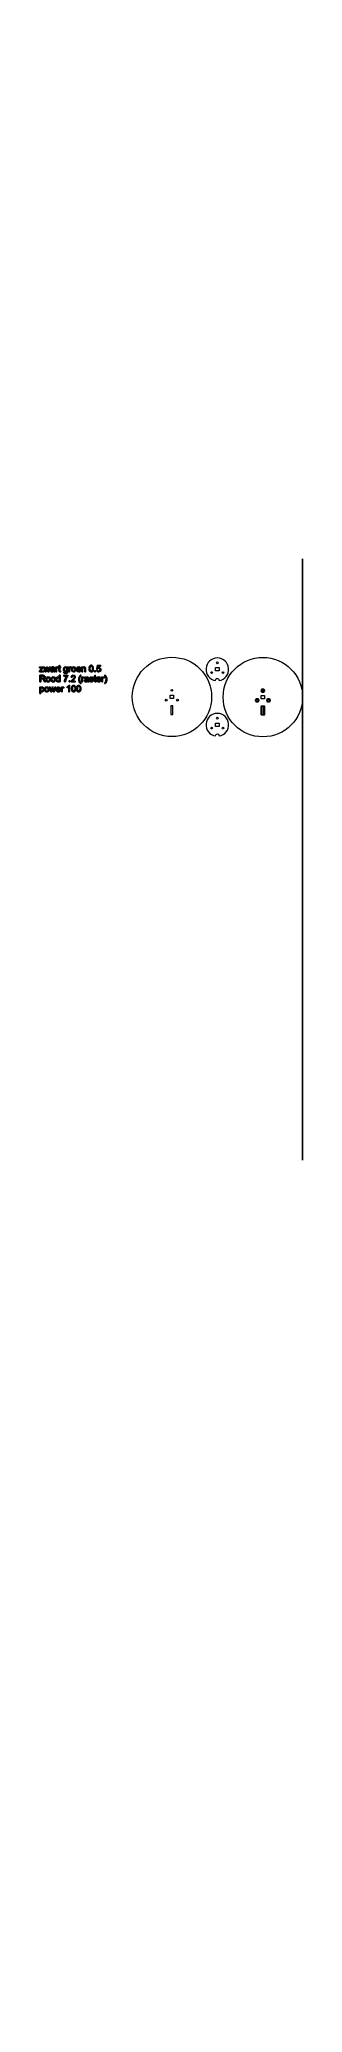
# Model space of a CAD drawing. Header units: millimetres. Extents: x -479 to -15, y -2164 to 1316.
import ezdxf

# ---------------------------------------------------------------- set-up
doc = ezdxf.new("R2010")
doc.units = ezdxf.units.MM
doc.header["$MEASUREMENT"] = 0
doc.layers.add('Laag 1', color=7, linetype='Continuous')

msp = doc.modelspace()

# ---------------------------------------------------------------- linework, layer by layer
at = {"layer": 'Laag 1', "lineweight": 9}
for points in [[(-247.3666, 125.1535), (-243.8666, 125.1535), (-243.8666, 140.1501), (-247.3666, 140.1501), (-247.3666, 125.1535)], [(-86.9445, 124.709), (-83.4445, 124.709), (-83.4445, 139.7056), (-86.9445, 139.7056), (-86.9445, 124.709)]]:
    msp.add_lwpolyline(points, close=True, dxfattribs=at)
at = {"layer": 'Laag 1', "color": 1}
msp.add_lwpolyline([(-88.1945, 124.709), (-82.1945, 124.709), (-82.1945, 139.7056), (-88.1945, 139.7056), (-88.1945, 124.709)], close=True, dxfattribs=at)
at = {"layer": 'Laag 1', "color": 3, "lineweight": 9}
for points, knots in [([(-15.1945, 155.7056), (-15.1945, 194.3655), (-46.5345, 225.7055), (-85.1944, 225.7056), (-85.1944, 225.7056), (-123.8543, 225.7057), (-155.1944, 194.3657), (-155.1945, 155.7058), (-155.1945, 155.7058), (-155.1946, 117.0459), (-123.8547, 85.7058), (-85.1948, 85.7056), (-85.1948, 85.7056), (-46.5349, 85.7054), (-15.1947, 117.0453), (-15.1945, 155.7052), (-15.1885, 1315.5022), (-15.1945, -2163.8884), (-15.1945, 155.7056)], [0, 0, 0, 0, 0.2, 0.2, 0.2, 0.2, 0.4, 0.4, 0.4, 0.4, 0.6, 0.6, 0.6, 0.6, 1, 1, 1, 1.0004, 1.0004, 1.0004, 1.0004]), ([(-175.6166, 156.1501), (-175.6166, 194.81), (-206.9566, 226.15), (-245.6165, 226.1501), (-245.6165, 226.1501), (-284.2764, 226.1502), (-315.6165, 194.8102), (-315.6166, 156.1503), (-315.6166, 156.1503), (-315.6167, 117.4904), (-284.2768, 86.1503), (-245.6169, 86.1501), (-245.6169, 86.1501), (-206.957, 86.1499), (-175.6168, 117.4898), (-175.6166, 156.1497), (-175.6166, 156.1497), (-175.6166, 156.1501), (-175.6166, 156.1501)], [0, 0, 0, 0, 0.2, 0.2, 0.2, 0.2, 0.4, 0.4, 0.4, 0.4, 0.6, 0.6, 0.6, 0.6, 1, 1, 1, 1.0004, 1.0004, 1.0004, 1.0004]), ([(-168.5075, 185.777), (-168.5075, 185.777), (-168.5075, 185.0032), (-168.5075, 185.0032), (-168.5075, 185.0032), (-178.8523, 186.5725), (-186.2396, 195.8494), (-185.4528, 206.283), (-185.4528, 206.283), (-184.666, 216.7165), (-175.971, 224.7806), (-165.5078, 224.7808), (-165.5078, 224.7808), (-155.0446, 224.7809), (-146.3494, 216.7171), (-145.5623, 206.2835), (-145.5623, 206.2835), (-144.7751, 195.85), (-152.1627, 186.5728), (-162.5075, 185.0032), (-162.5075, 185.0032), (-162.2622, 186.1549), (-162.7052, 187.3445), (-163.6441, 188.0552), (-163.6441, 188.0552), (-164.583, 188.7659), (-165.8482, 188.8694), (-166.8901, 188.3207), (-166.8901, 188.3207), (-167.932, 187.772), (-168.5624, 186.9532), (-168.5075, 185.777)], [0, 0, 0, 0, 0.111111111, 0.111111111, 0.111111111, 0.111111111, 0.222222222, 0.222222222, 0.222222222, 0.222222222, 0.333333333, 0.333333333, 0.333333333, 0.333333333, 0.444444444, 0.444444444, 0.444444444, 0.444444444, 0.555555556, 0.555555556, 0.555555556, 0.555555556, 0.666666667, 0.666666667, 0.666666667, 0.666666667, 0.777777778, 0.777777778, 0.777777778, 0.777777778, 1, 1, 1, 1]), ([(-168.5075, 87.987), (-168.5075, 87.987), (-168.5075, 87.2132), (-168.5075, 87.2132), (-168.5075, 87.2132), (-178.8523, 88.7825), (-186.2396, 98.0594), (-185.4528, 108.493), (-185.4528, 108.493), (-184.666, 118.9265), (-175.971, 126.9906), (-165.5078, 126.9908), (-165.5078, 126.9908), (-155.0446, 126.9909), (-146.3494, 118.9271), (-145.5623, 108.4935), (-145.5623, 108.4935), (-144.7751, 98.06), (-152.1627, 88.7828), (-162.5075, 87.2132), (-162.5075, 87.2132), (-162.2622, 88.3649), (-162.7052, 89.5545), (-163.6441, 90.2652), (-163.6441, 90.2652), (-164.583, 90.9759), (-165.8482, 91.0794), (-166.8901, 90.5307), (-166.8901, 90.5307), (-167.932, 89.982), (-168.5624, 89.1632), (-168.5075, 87.987)], [0, 0, 0, 0, 0.111111111, 0.111111111, 0.111111111, 0.111111111, 0.222222222, 0.222222222, 0.222222222, 0.222222222, 0.333333333, 0.333333333, 0.333333333, 0.333333333, 0.444444444, 0.444444444, 0.444444444, 0.444444444, 0.555555556, 0.555555556, 0.555555556, 0.555555556, 0.666666667, 0.666666667, 0.666666667, 0.666666667, 0.777777778, 0.777777778, 0.777777778, 0.777777778, 1, 1, 1, 1])]:
    msp.add_open_spline(points, degree=3, knots=knots, dxfattribs=at)
at = {"layer": 'Laag 1', "color": 250}
for points, knots in [([(-479.2702, 200.5688), (-479.2702, 200.5688), (-479.2702, 201.7048), (-479.2702, 201.7048), (-479.2702, 201.7048), (-479.2702, 201.7048), (-474.0603, 207.7179), (-474.0603, 207.7179), (-474.0603, 207.7179), (-474.6521, 207.6862), (-475.1726, 207.6703), (-475.6217, 207.6703), (-475.6217, 207.6703), (-475.6217, 207.6703), (-478.9532, 207.6703), (-478.9532, 207.6703), (-478.9532, 207.6703), (-478.9532, 207.6703), (-478.9532, 208.7958), (-478.9532, 208.7958), (-478.9532, 208.7958), (-478.9532, 208.7958), (-472.2479, 208.7958), (-472.2479, 208.7958), (-472.2479, 208.7958), (-472.2479, 208.7958), (-472.2479, 207.879), (-472.2479, 207.879), (-472.2479, 207.879), (-472.2479, 207.879), (-476.7075, 202.6639), (-476.7075, 202.6639), (-476.7075, 202.6639), (-476.7075, 202.6639), (-477.5609, 201.6943), (-477.5609, 201.6943), (-477.5609, 201.6943), (-476.9347, 201.7471), (-476.3482, 201.7735), (-475.8013, 201.7735), (-475.8013, 201.7735), (-475.8013, 201.7735), (-471.9943, 201.7735), (-471.9943, 201.7735), (-471.9943, 201.7735), (-471.9943, 201.7735), (-471.9943, 200.5688), (-471.9943, 200.5688), (-471.9943, 200.5688), (-471.9943, 200.5688), (-479.2702, 200.5688), (-479.2702, 200.5688)], [0, 0, 0, 0, 0.071428571, 0.071428571, 0.071428571, 0.071428571, 0.142857143, 0.142857143, 0.142857143, 0.142857143, 0.214285714, 0.214285714, 0.214285714, 0.214285714, 0.285714286, 0.285714286, 0.285714286, 0.285714286, 0.357142857, 0.357142857, 0.357142857, 0.357142857, 0.428571429, 0.428571429, 0.428571429, 0.428571429, 0.5, 0.5, 0.5, 0.5, 0.571428571, 0.571428571, 0.571428571, 0.571428571, 0.642857143, 0.642857143, 0.642857143, 0.642857143, 0.714285714, 0.714285714, 0.714285714, 0.714285714, 0.785714286, 0.785714286, 0.785714286, 0.785714286, 0.857142857, 0.857142857, 0.857142857, 0.857142857, 1, 1, 1, 1]), ([(-469.1278, 200.5688), (-469.1278, 200.5688), (-471.6139, 208.7958), (-471.6139, 208.7958), (-471.6139, 208.7958), (-471.6139, 208.7958), (-470.1555, 208.7958), (-470.1555, 208.7958), (-470.1555, 208.7958), (-470.1555, 208.7958), (-468.8425, 204.0482), (-468.8425, 204.0482), (-468.8425, 204.0482), (-468.8425, 204.0482), (-468.3775, 202.2808), (-468.3775, 202.2808), (-468.3775, 202.2808), (-468.359, 202.368), (-468.2163, 202.9333), (-467.9522, 203.9769), (-467.9522, 203.9769), (-467.9522, 203.9769), (-466.6497, 208.7958), (-466.6497, 208.7958), (-466.6497, 208.7958), (-466.6497, 208.7958), (-465.2204, 208.7958), (-465.2204, 208.7958), (-465.2204, 208.7958), (-465.2204, 208.7958), (-463.9813, 204.0192), (-463.9813, 204.0192), (-463.9813, 204.0192), (-463.9813, 204.0192), (-463.5771, 202.4525), (-463.5771, 202.4525), (-463.5771, 202.4525), (-463.5771, 202.4525), (-463.1042, 204.0403), (-463.1042, 204.0403), (-463.1042, 204.0403), (-463.1042, 204.0403), (-461.6828, 208.7958), (-461.6828, 208.7958), (-461.6828, 208.7958), (-461.6828, 208.7958), (-460.3275, 208.7958), (-460.3275, 208.7958), (-460.3275, 208.7958), (-460.3275, 208.7958), (-462.9087, 200.5688), (-462.9087, 200.5688), (-462.9087, 200.5688), (-462.9087, 200.5688), (-464.3512, 200.5688), (-464.3512, 200.5688), (-464.3512, 200.5688), (-464.3512, 200.5688), (-465.6563, 205.4907), (-465.6563, 205.4907), (-465.6563, 205.4907), (-465.6563, 205.4907), (-465.9866, 206.8989), (-465.9866, 206.8989), (-465.9866, 206.8989), (-465.9866, 206.8989), (-467.651, 200.5688), (-467.651, 200.5688), (-467.651, 200.5688), (-467.651, 200.5688), (-469.1278, 200.5688), (-469.1278, 200.5688)], [0, 0, 0, 0, 0.052631579, 0.052631579, 0.052631579, 0.052631579, 0.105263158, 0.105263158, 0.105263158, 0.105263158, 0.157894737, 0.157894737, 0.157894737, 0.157894737, 0.210526316, 0.210526316, 0.210526316, 0.210526316, 0.263157895, 0.263157895, 0.263157895, 0.263157895, 0.315789474, 0.315789474, 0.315789474, 0.315789474, 0.368421053, 0.368421053, 0.368421053, 0.368421053, 0.421052632, 0.421052632, 0.421052632, 0.421052632, 0.473684211, 0.473684211, 0.473684211, 0.473684211, 0.526315789, 0.526315789, 0.526315789, 0.526315789, 0.578947368, 0.578947368, 0.578947368, 0.578947368, 0.631578947, 0.631578947, 0.631578947, 0.631578947, 0.684210526, 0.684210526, 0.684210526, 0.684210526, 0.736842105, 0.736842105, 0.736842105, 0.736842105, 0.789473684, 0.789473684, 0.789473684, 0.789473684, 0.842105263, 0.842105263, 0.842105263, 0.842105263, 0.894736842, 0.894736842, 0.894736842, 0.894736842, 1, 1, 1, 1]), ([(-453.7861, 201.5992), (-454.3039, 201.158), (-454.8032, 200.8488), (-455.2814, 200.6666), (-455.2814, 200.6666), (-455.7596, 200.4843), (-456.2722, 200.3944), (-456.8217, 200.3944), (-456.8217, 200.3944), (-457.7252, 200.3944), (-458.4201, 200.6137), (-458.9062, 201.0549), (-458.9062, 201.0549), (-459.3923, 201.4935), (-459.6353, 202.0562), (-459.6353, 202.7405), (-459.6353, 202.7405), (-459.6353, 203.142), (-459.5429, 203.5093), (-459.3606, 203.8422), (-459.3606, 203.8422), (-459.1756, 204.175), (-458.9352, 204.4392), (-458.6393, 204.64), (-458.6393, 204.64), (-458.3408, 204.8408), (-458.0079, 204.994), (-457.6354, 205.0971), (-457.6354, 205.0971), (-457.3606, 205.1684), (-456.9459, 205.2371), (-456.3937, 205.3058), (-456.3937, 205.3058), (-455.2682, 205.4379), (-454.436, 205.599), (-453.905, 205.784), (-453.905, 205.784), (-453.8997, 205.9742), (-453.8971, 206.0957), (-453.8971, 206.1459), (-453.8971, 206.1459), (-453.8971, 206.7113), (-454.0292, 207.1102), (-454.2934, 207.3427), (-454.2934, 207.3427), (-454.65, 207.6571), (-455.181, 207.813), (-455.8838, 207.813), (-455.8838, 207.813), (-456.5416, 207.813), (-457.0278, 207.6967), (-457.3395, 207.4669), (-457.3395, 207.4669), (-457.6539, 207.237), (-457.8837, 206.8302), (-458.0343, 206.2437), (-458.0343, 206.2437), (-458.0343, 206.2437), (-459.3976, 206.4339), (-459.3976, 206.4339), (-459.3976, 206.4339), (-459.2734, 207.0178), (-459.07, 207.4907), (-458.7846, 207.85), (-458.7846, 207.85), (-458.4993, 208.2093), (-458.0872, 208.484), (-457.5482, 208.6795), (-457.5482, 208.6795), (-457.0119, 208.8724), (-456.3858, 208.9701), (-455.6777, 208.9701), (-455.6777, 208.9701), (-454.975, 208.9701), (-454.4017, 208.8882), (-453.9605, 208.7218), (-453.9605, 208.7218), (-453.5219, 208.5554), (-453.197, 208.3493), (-452.9909, 208.0983), (-452.9909, 208.0983), (-452.7848, 207.8473), (-452.6395, 207.5303), (-452.555, 207.1472), (-452.555, 207.1472), (-452.51, 206.9094), (-452.4863, 206.4814), (-452.4863, 205.8659), (-452.4863, 205.8659), (-452.4863, 205.8659), (-452.4863, 204.0165), (-452.4863, 204.0165), (-452.4863, 204.0165), (-452.4863, 202.7246), (-452.4572, 201.9083), (-452.3991, 201.5622), (-452.3991, 201.5622), (-452.3436, 201.2161), (-452.2274, 200.8858), (-452.0583, 200.5688), (-452.0583, 200.5688), (-452.0583, 200.5688), (-453.5166, 200.5688), (-453.5166, 200.5688), (-453.5166, 200.5688), (-453.6566, 200.8621), (-453.7465, 201.2055), (-453.7861, 201.5992)], [0, 0, 0, 0, 0.035714286, 0.035714286, 0.035714286, 0.035714286, 0.071428571, 0.071428571, 0.071428571, 0.071428571, 0.107142857, 0.107142857, 0.107142857, 0.107142857, 0.142857143, 0.142857143, 0.142857143, 0.142857143, 0.178571429, 0.178571429, 0.178571429, 0.178571429, 0.214285714, 0.214285714, 0.214285714, 0.214285714, 0.25, 0.25, 0.25, 0.25, 0.285714286, 0.285714286, 0.285714286, 0.285714286, 0.321428571, 0.321428571, 0.321428571, 0.321428571, 0.357142857, 0.357142857, 0.357142857, 0.357142857, 0.392857143, 0.392857143, 0.392857143, 0.392857143, 0.428571429, 0.428571429, 0.428571429, 0.428571429, 0.464285714, 0.464285714, 0.464285714, 0.464285714, 0.5, 0.5, 0.5, 0.5, 0.535714286, 0.535714286, 0.535714286, 0.535714286, 0.571428571, 0.571428571, 0.571428571, 0.571428571, 0.607142857, 0.607142857, 0.607142857, 0.607142857, 0.642857143, 0.642857143, 0.642857143, 0.642857143, 0.678571429, 0.678571429, 0.678571429, 0.678571429, 0.714285714, 0.714285714, 0.714285714, 0.714285714, 0.75, 0.75, 0.75, 0.75, 0.785714286, 0.785714286, 0.785714286, 0.785714286, 0.821428571, 0.821428571, 0.821428571, 0.821428571, 0.857142857, 0.857142857, 0.857142857, 0.857142857, 0.892857143, 0.892857143, 0.892857143, 0.892857143, 0.928571429, 0.928571429, 0.928571429, 0.928571429, 1, 1, 1, 1]), ([(-450.3595, 200.5688), (-450.3595, 200.5688), (-450.3595, 208.7958), (-450.3595, 208.7958), (-450.3595, 208.7958), (-450.3595, 208.7958), (-449.1073, 208.7958), (-449.1073, 208.7958), (-449.1073, 208.7958), (-449.1073, 208.7958), (-449.1073, 207.5356), (-449.1073, 207.5356), (-449.1073, 207.5356), (-448.7876, 208.1194), (-448.4917, 208.5052), (-448.2196, 208.6901), (-448.2196, 208.6901), (-447.9475, 208.8777), (-447.6489, 208.9701), (-447.324, 208.9701), (-447.324, 208.9701), (-446.8537, 208.9701), (-446.3755, 208.8222), (-445.8894, 208.5289), (-445.8894, 208.5289), (-445.8894, 208.5289), (-446.3861, 207.2423), (-446.3861, 207.2423), (-446.3861, 207.2423), (-446.7242, 207.4325), (-447.0624, 207.5277), (-447.4006, 207.5277), (-447.4006, 207.5277), (-447.7044, 207.5277), (-447.9765, 207.4352), (-448.2169, 207.2529), (-448.2169, 207.2529), (-448.4574, 207.0706), (-448.6291, 206.817), (-448.7321, 206.492), (-448.7321, 206.492), (-448.888, 205.998), (-448.9646, 205.4564), (-448.9646, 204.8672), (-448.9646, 204.8672), (-448.9646, 204.8672), (-448.9646, 200.5688), (-448.9646, 200.5688), (-448.9646, 200.5688), (-448.9646, 200.5688), (-450.3595, 200.5688), (-450.3595, 200.5688)], [0, 0, 0, 0, 0.071428571, 0.071428571, 0.071428571, 0.071428571, 0.142857143, 0.142857143, 0.142857143, 0.142857143, 0.214285714, 0.214285714, 0.214285714, 0.214285714, 0.285714286, 0.285714286, 0.285714286, 0.285714286, 0.357142857, 0.357142857, 0.357142857, 0.357142857, 0.428571429, 0.428571429, 0.428571429, 0.428571429, 0.5, 0.5, 0.5, 0.5, 0.571428571, 0.571428571, 0.571428571, 0.571428571, 0.642857143, 0.642857143, 0.642857143, 0.642857143, 0.714285714, 0.714285714, 0.714285714, 0.714285714, 0.785714286, 0.785714286, 0.785714286, 0.785714286, 0.857142857, 0.857142857, 0.857142857, 0.857142857, 1, 1, 1, 1]), ([(-442.0374, 201.8132), (-442.0374, 201.8132), (-441.8472, 200.582), (-441.8472, 200.582), (-441.8472, 200.582), (-442.2382, 200.5001), (-442.5896, 200.4578), (-442.8961, 200.4578), (-442.8961, 200.4578), (-443.4007, 200.4578), (-443.7917, 200.5371), (-444.0717, 200.6983), (-444.0717, 200.6983), (-444.3491, 200.8594), (-444.5446, 201.0681), (-444.6582, 201.3297), (-444.6582, 201.3297), (-444.7718, 201.5912), (-444.8273, 202.1408), (-444.8273, 202.9782), (-444.8273, 202.9782), (-444.8273, 202.9782), (-444.8273, 207.7179), (-444.8273, 207.7179), (-444.8273, 207.7179), (-444.8273, 207.7179), (-445.8577, 207.7179), (-445.8577, 207.7179), (-445.8577, 207.7179), (-445.8577, 207.7179), (-445.8577, 208.7958), (-445.8577, 208.7958), (-445.8577, 208.7958), (-445.8577, 208.7958), (-444.8273, 208.7958), (-444.8273, 208.7958), (-444.8273, 208.7958), (-444.8273, 208.7958), (-444.8273, 210.8301), (-444.8273, 210.8301), (-444.8273, 210.8301), (-444.8273, 210.8301), (-443.4324, 211.6676), (-443.4324, 211.6676), (-443.4324, 211.6676), (-443.4324, 211.6676), (-443.4324, 208.7958), (-443.4324, 208.7958), (-443.4324, 208.7958), (-443.4324, 208.7958), (-442.0374, 208.7958), (-442.0374, 208.7958), (-442.0374, 208.7958), (-442.0374, 208.7958), (-442.0374, 207.7179), (-442.0374, 207.7179), (-442.0374, 207.7179), (-442.0374, 207.7179), (-443.4324, 207.7179), (-443.4324, 207.7179), (-443.4324, 207.7179), (-443.4324, 207.7179), (-443.4324, 202.899), (-443.4324, 202.899), (-443.4324, 202.899), (-443.4324, 202.5001), (-443.4086, 202.2438), (-443.3584, 202.1302), (-443.3584, 202.1302), (-443.3109, 202.0166), (-443.2316, 201.9268), (-443.1206, 201.8581), (-443.1206, 201.8581), (-443.0097, 201.792), (-442.8512, 201.7577), (-442.6451, 201.7577), (-442.6451, 201.7577), (-442.4919, 201.7577), (-442.2884, 201.7762), (-442.0374, 201.8132)], [0, 0, 0, 0, 0.047619048, 0.047619048, 0.047619048, 0.047619048, 0.095238095, 0.095238095, 0.095238095, 0.095238095, 0.142857143, 0.142857143, 0.142857143, 0.142857143, 0.19047619, 0.19047619, 0.19047619, 0.19047619, 0.238095238, 0.238095238, 0.238095238, 0.238095238, 0.285714286, 0.285714286, 0.285714286, 0.285714286, 0.333333333, 0.333333333, 0.333333333, 0.333333333, 0.380952381, 0.380952381, 0.380952381, 0.380952381, 0.428571429, 0.428571429, 0.428571429, 0.428571429, 0.476190476, 0.476190476, 0.476190476, 0.476190476, 0.523809524, 0.523809524, 0.523809524, 0.523809524, 0.571428571, 0.571428571, 0.571428571, 0.571428571, 0.619047619, 0.619047619, 0.619047619, 0.619047619, 0.666666667, 0.666666667, 0.666666667, 0.666666667, 0.714285714, 0.714285714, 0.714285714, 0.714285714, 0.761904762, 0.761904762, 0.761904762, 0.761904762, 0.80952381, 0.80952381, 0.80952381, 0.80952381, 0.857142857, 0.857142857, 0.857142857, 0.857142857, 0.904761905, 0.904761905, 0.904761905, 0.904761905, 1, 1, 1, 1]), ([(-436.5132, 199.8872), (-436.5132, 199.8872), (-435.1658, 199.697), (-435.1658, 199.697), (-435.1658, 199.697), (-435.1103, 199.2795), (-434.9518, 198.9757), (-434.6929, 198.7829), (-434.6929, 198.7829), (-434.3468, 198.5266), (-433.8739, 198.3971), (-433.2742, 198.3971), (-433.2742, 198.3971), (-432.6295, 198.3971), (-432.1302, 198.5266), (-431.7788, 198.7829), (-431.7788, 198.7829), (-431.4274, 199.0391), (-431.1897, 199.4011), (-431.0655, 199.8634), (-431.0655, 199.8634), (-430.9942, 200.1461), (-430.9598, 200.7405), (-430.9651, 201.6467), (-430.9651, 201.6467), (-431.5754, 200.9281), (-432.3336, 200.5688), (-433.2424, 200.5688), (-433.2424, 200.5688), (-434.3732, 200.5688), (-435.2503, 200.9757), (-435.8685, 201.792), (-435.8685, 201.792), (-436.4894, 202.6057), (-436.7985, 203.5832), (-436.7985, 204.7219), (-436.7985, 204.7219), (-436.7985, 205.5066), (-436.6558, 206.2305), (-436.3731, 206.8936), (-436.3731, 206.8936), (-436.0905, 207.5567), (-435.6783, 208.0666), (-435.1394, 208.4286), (-435.1394, 208.4286), (-434.6004, 208.7905), (-433.9663, 208.9701), (-433.2372, 208.9701), (-433.2372, 208.9701), (-432.2676, 208.9701), (-431.4671, 208.5739), (-430.8383, 207.7813), (-430.8383, 207.7813), (-430.8383, 207.7813), (-430.8383, 208.7958), (-430.8383, 208.7958), (-430.8383, 208.7958), (-430.8383, 208.7958), (-429.5543, 208.7958), (-429.5543, 208.7958), (-429.5543, 208.7958), (-429.5543, 208.7958), (-429.5543, 201.6916), (-429.5543, 201.6916), (-429.5543, 201.6916), (-429.5543, 200.4103), (-429.6838, 199.5041), (-429.9453, 198.9704), (-429.9453, 198.9704), (-430.2042, 198.4368), (-430.619, 198.0141), (-431.1817, 197.7049), (-431.1817, 197.7049), (-431.7471, 197.3958), (-432.4419, 197.24), (-433.2662, 197.24), (-433.2662, 197.24), (-434.2464, 197.24), (-435.0363, 197.4592), (-435.6387, 197.9004), (-435.6387, 197.9004), (-436.2437, 198.339), (-436.5343, 199.0021), (-436.5132, 199.8872)], [0, 0, 0, 0, 0.045454545, 0.045454545, 0.045454545, 0.045454545, 0.090909091, 0.090909091, 0.090909091, 0.090909091, 0.136363636, 0.136363636, 0.136363636, 0.136363636, 0.181818182, 0.181818182, 0.181818182, 0.181818182, 0.227272727, 0.227272727, 0.227272727, 0.227272727, 0.272727273, 0.272727273, 0.272727273, 0.272727273, 0.318181818, 0.318181818, 0.318181818, 0.318181818, 0.363636364, 0.363636364, 0.363636364, 0.363636364, 0.409090909, 0.409090909, 0.409090909, 0.409090909, 0.454545455, 0.454545455, 0.454545455, 0.454545455, 0.5, 0.5, 0.5, 0.5, 0.545454545, 0.545454545, 0.545454545, 0.545454545, 0.590909091, 0.590909091, 0.590909091, 0.590909091, 0.636363636, 0.636363636, 0.636363636, 0.636363636, 0.681818182, 0.681818182, 0.681818182, 0.681818182, 0.727272727, 0.727272727, 0.727272727, 0.727272727, 0.772727273, 0.772727273, 0.772727273, 0.772727273, 0.818181818, 0.818181818, 0.818181818, 0.818181818, 0.863636364, 0.863636364, 0.863636364, 0.863636364, 0.909090909, 0.909090909, 0.909090909, 0.909090909, 1, 1, 1, 1]), ([(-427.4566, 200.5688), (-427.4566, 200.5688), (-427.4566, 208.7958), (-427.4566, 208.7958), (-427.4566, 208.7958), (-427.4566, 208.7958), (-426.2044, 208.7958), (-426.2044, 208.7958), (-426.2044, 208.7958), (-426.2044, 208.7958), (-426.2044, 207.5356), (-426.2044, 207.5356), (-426.2044, 207.5356), (-425.8847, 208.1194), (-425.5888, 208.5052), (-425.3167, 208.6901), (-425.3167, 208.6901), (-425.0446, 208.8777), (-424.746, 208.9701), (-424.4211, 208.9701), (-424.4211, 208.9701), (-423.9508, 208.9701), (-423.4726, 208.8222), (-422.9865, 208.5289), (-422.9865, 208.5289), (-422.9865, 208.5289), (-423.4832, 207.2423), (-423.4832, 207.2423), (-423.4832, 207.2423), (-423.8213, 207.4325), (-424.1595, 207.5277), (-424.4977, 207.5277), (-424.4977, 207.5277), (-424.8015, 207.5277), (-425.0736, 207.4352), (-425.314, 207.2529), (-425.314, 207.2529), (-425.5545, 207.0706), (-425.7262, 206.817), (-425.8292, 206.492), (-425.8292, 206.492), (-425.9851, 205.998), (-426.0617, 205.4564), (-426.0617, 204.8672), (-426.0617, 204.8672), (-426.0617, 204.8672), (-426.0617, 200.5688), (-426.0617, 200.5688), (-426.0617, 200.5688), (-426.0617, 200.5688), (-427.4566, 200.5688), (-427.4566, 200.5688)], [0, 0, 0, 0, 0.071428571, 0.071428571, 0.071428571, 0.071428571, 0.142857143, 0.142857143, 0.142857143, 0.142857143, 0.214285714, 0.214285714, 0.214285714, 0.214285714, 0.285714286, 0.285714286, 0.285714286, 0.285714286, 0.357142857, 0.357142857, 0.357142857, 0.357142857, 0.428571429, 0.428571429, 0.428571429, 0.428571429, 0.5, 0.5, 0.5, 0.5, 0.571428571, 0.571428571, 0.571428571, 0.571428571, 0.642857143, 0.642857143, 0.642857143, 0.642857143, 0.714285714, 0.714285714, 0.714285714, 0.714285714, 0.785714286, 0.785714286, 0.785714286, 0.785714286, 0.857142857, 0.857142857, 0.857142857, 0.857142857, 1, 1, 1, 1]), ([(-422.6853, 204.6823), (-422.6853, 206.2014), (-422.2626, 207.3269), (-421.4145, 208.0587), (-421.4145, 208.0587), (-420.7091, 208.6663), (-419.8452, 208.9701), (-418.8281, 208.9701), (-418.8281, 208.9701), (-417.7, 208.9701), (-416.7753, 208.6003), (-416.0567, 207.8605), (-416.0567, 207.8605), (-415.3407, 207.1234), (-414.9814, 206.101), (-414.9814, 204.7985), (-414.9814, 204.7985), (-414.9814, 203.7418), (-415.1399, 202.9122), (-415.457, 202.3072), (-415.457, 202.3072), (-415.774, 201.7022), (-416.2363, 201.2319), (-416.844, 200.8964), (-416.844, 200.8964), (-417.449, 200.5609), (-418.1121, 200.3944), (-418.8281, 200.3944), (-418.8281, 200.3944), (-419.98, 200.3944), (-420.9099, 200.7617), (-421.6206, 201.4988), (-421.6206, 201.4988), (-422.3313, 202.2359), (-422.6853, 203.2979), (-422.6853, 204.6823)], [0, 0, 0, 0, 0.1, 0.1, 0.1, 0.1, 0.2, 0.2, 0.2, 0.2, 0.3, 0.3, 0.3, 0.3, 0.4, 0.4, 0.4, 0.4, 0.5, 0.5, 0.5, 0.5, 0.6, 0.6, 0.6, 0.6, 0.7, 0.7, 0.7, 0.7, 0.8, 0.8, 0.8, 0.8, 1, 1, 1, 1]), ([(-407.7346, 203.2319), (-407.7346, 203.2319), (-406.2921, 203.0416), (-406.2921, 203.0416), (-406.2921, 203.0416), (-406.5167, 202.2042), (-406.9368, 201.5516), (-407.5497, 201.0893), (-407.5497, 201.0893), (-408.1626, 200.6269), (-408.9446, 200.3944), (-409.8984, 200.3944), (-409.8984, 200.3944), (-411.0978, 200.3944), (-412.0489, 200.7643), (-412.7517, 201.504), (-412.7517, 201.504), (-413.4544, 202.2411), (-413.8058, 203.2794), (-413.8058, 204.6136), (-413.8058, 204.6136), (-413.8058, 205.9927), (-413.4518, 207.0653), (-412.7411, 207.8262), (-412.7411, 207.8262), (-412.0304, 208.5897), (-411.1084, 208.9701), (-409.975, 208.9701), (-409.975, 208.9701), (-408.8786, 208.9701), (-407.983, 208.5976), (-407.2881, 207.85), (-407.2881, 207.85), (-406.5933, 207.1023), (-406.2446, 206.0508), (-406.2446, 204.6955), (-406.2446, 204.6955), (-406.2446, 204.6136), (-406.2472, 204.4894), (-406.2525, 204.3256), (-406.2525, 204.3256), (-406.2525, 204.3256), (-412.3791, 204.3256), (-412.3791, 204.3256), (-412.3791, 204.3256), (-412.3263, 203.4247), (-412.0727, 202.7325), (-411.613, 202.2544), (-411.613, 202.2544), (-411.1559, 201.7762), (-410.5826, 201.5357), (-409.8984, 201.5357), (-409.8984, 201.5357), (-409.3885, 201.5357), (-408.9526, 201.6705), (-408.5933, 201.94), (-408.5933, 201.94), (-408.2313, 202.2094), (-407.946, 202.6401), (-407.7346, 203.2319)], [0, 0, 0, 0, 0.0625, 0.0625, 0.0625, 0.0625, 0.125, 0.125, 0.125, 0.125, 0.1875, 0.1875, 0.1875, 0.1875, 0.25, 0.25, 0.25, 0.25, 0.3125, 0.3125, 0.3125, 0.3125, 0.375, 0.375, 0.375, 0.375, 0.4375, 0.4375, 0.4375, 0.4375, 0.5, 0.5, 0.5, 0.5, 0.5625, 0.5625, 0.5625, 0.5625, 0.625, 0.625, 0.625, 0.625, 0.6875, 0.6875, 0.6875, 0.6875, 0.75, 0.75, 0.75, 0.75, 0.8125, 0.8125, 0.8125, 0.8125, 0.875, 0.875, 0.875, 0.875, 1, 1, 1, 1]), ([(-404.53, 200.5688), (-404.53, 200.5688), (-404.53, 208.7958), (-404.53, 208.7958), (-404.53, 208.7958), (-404.53, 208.7958), (-403.2777, 208.7958), (-403.2777, 208.7958), (-403.2777, 208.7958), (-403.2777, 208.7958), (-403.2777, 207.628), (-403.2777, 207.628), (-403.2777, 207.628), (-402.6754, 208.5237), (-401.8035, 208.9701), (-400.6648, 208.9701), (-400.6648, 208.9701), (-400.1682, 208.9701), (-399.7138, 208.8803), (-399.299, 208.7033), (-399.299, 208.7033), (-398.8842, 208.5263), (-398.5724, 208.2912), (-398.3664, 208.0032), (-398.3664, 208.0032), (-398.1603, 207.7152), (-398.015, 207.3718), (-397.9331, 206.9755), (-397.9331, 206.9755), (-397.8829, 206.7166), (-397.8565, 206.2648), (-397.8565, 205.6202), (-397.8565, 205.6202), (-397.8565, 205.6202), (-397.8565, 200.5688), (-397.8565, 200.5688), (-397.8565, 200.5688), (-397.8565, 200.5688), (-399.2514, 200.5688), (-399.2514, 200.5688), (-399.2514, 200.5688), (-399.2514, 200.5688), (-399.2514, 205.5673), (-399.2514, 205.5673), (-399.2514, 205.5673), (-399.2514, 206.1354), (-399.3043, 206.5607), (-399.4126, 206.8407), (-399.4126, 206.8407), (-399.5209, 207.1208), (-399.7138, 207.3454), (-399.9885, 207.5144), (-399.9885, 207.5144), (-400.2633, 207.6809), (-400.5882, 207.7654), (-400.9581, 207.7654), (-400.9581, 207.7654), (-401.5499, 207.7654), (-402.0598, 207.5778), (-402.4904, 207.2001), (-402.4904, 207.2001), (-402.9211, 206.8249), (-403.1351, 206.1089), (-403.1351, 205.0574), (-403.1351, 205.0574), (-403.1351, 205.0574), (-403.1351, 200.5688), (-403.1351, 200.5688), (-403.1351, 200.5688), (-403.1351, 200.5688), (-404.53, 200.5688), (-404.53, 200.5688)], [0, 0, 0, 0, 0.052631579, 0.052631579, 0.052631579, 0.052631579, 0.105263158, 0.105263158, 0.105263158, 0.105263158, 0.157894737, 0.157894737, 0.157894737, 0.157894737, 0.210526316, 0.210526316, 0.210526316, 0.210526316, 0.263157895, 0.263157895, 0.263157895, 0.263157895, 0.315789474, 0.315789474, 0.315789474, 0.315789474, 0.368421053, 0.368421053, 0.368421053, 0.368421053, 0.421052632, 0.421052632, 0.421052632, 0.421052632, 0.473684211, 0.473684211, 0.473684211, 0.473684211, 0.526315789, 0.526315789, 0.526315789, 0.526315789, 0.578947368, 0.578947368, 0.578947368, 0.578947368, 0.631578947, 0.631578947, 0.631578947, 0.631578947, 0.684210526, 0.684210526, 0.684210526, 0.684210526, 0.736842105, 0.736842105, 0.736842105, 0.736842105, 0.789473684, 0.789473684, 0.789473684, 0.789473684, 0.842105263, 0.842105263, 0.842105263, 0.842105263, 0.894736842, 0.894736842, 0.894736842, 0.894736842, 1, 1, 1, 1]), ([(-391.6902, 206.1697), (-391.6902, 207.5092), (-391.5529, 208.5924), (-391.2781, 209.4114), (-391.2781, 209.4114), (-391.0007, 210.233), (-390.5912, 210.8644), (-390.047, 211.3056), (-390.047, 211.3056), (-389.5054, 211.7468), (-388.8211, 211.9661), (-387.9968, 211.9661), (-387.9968, 211.9661), (-387.3892, 211.9661), (-386.8555, 211.8446), (-386.3932, 211.5989), (-386.3932, 211.5989), (-385.9335, 211.3532), (-385.553, 210.9992), (-385.2571, 210.5368), (-385.2571, 210.5368), (-384.9612, 210.0771), (-384.7287, 209.5144), (-384.5597, 208.8513), (-384.5597, 208.8513), (-384.3879, 208.1881), (-384.3034, 207.2925), (-384.3034, 206.1697), (-384.3034, 206.1697), (-384.3034, 204.8382), (-384.4408, 203.7603), (-384.7129, 202.9413), (-384.7129, 202.9413), (-384.985, 202.1196), (-385.3945, 201.4882), (-385.9387, 201.0443), (-385.9387, 201.0443), (-386.4803, 200.6005), (-387.1672, 200.3786), (-387.9968, 200.3786), (-387.9968, 200.3786), (-389.0879, 200.3786), (-389.9466, 200.7669), (-390.5701, 201.5463), (-390.5701, 201.5463), (-391.3177, 202.4974), (-391.6902, 204.0377), (-391.6902, 206.1697)], [0, 0, 0, 0, 0.076923077, 0.076923077, 0.076923077, 0.076923077, 0.153846154, 0.153846154, 0.153846154, 0.153846154, 0.230769231, 0.230769231, 0.230769231, 0.230769231, 0.307692308, 0.307692308, 0.307692308, 0.307692308, 0.384615385, 0.384615385, 0.384615385, 0.384615385, 0.461538462, 0.461538462, 0.461538462, 0.461538462, 0.538461538, 0.538461538, 0.538461538, 0.538461538, 0.615384615, 0.615384615, 0.615384615, 0.615384615, 0.692307692, 0.692307692, 0.692307692, 0.692307692, 0.769230769, 0.769230769, 0.769230769, 0.769230769, 0.846153846, 0.846153846, 0.846153846, 0.846153846, 1, 1, 1, 1]), ([(-390.2636, 206.1644), (-390.2636, 204.2966), (-390.047, 203.0549), (-389.611, 202.4419), (-389.611, 202.4419), (-389.1751, 201.8264), (-388.6362, 201.5199), (-387.9968, 201.5199), (-387.9968, 201.5199), (-387.3575, 201.5199), (-386.8185, 201.829), (-386.3826, 202.4446), (-386.3826, 202.4446), (-385.9467, 203.0628), (-385.73, 204.3019), (-385.73, 206.1644), (-385.73, 206.1644), (-385.73, 208.0323), (-385.9467, 209.274), (-386.3826, 209.8869), (-386.3826, 209.8869), (-386.8159, 210.5025), (-387.3601, 210.8089), (-388.0127, 210.8089), (-388.0127, 210.8089), (-388.652, 210.8089), (-389.1645, 210.5368), (-389.5476, 209.9952), (-389.5476, 209.9952), (-390.0258, 209.3057), (-390.2636, 208.027), (-390.2636, 206.1644)], [0, 0, 0, 0, 0.111111111, 0.111111111, 0.111111111, 0.111111111, 0.222222222, 0.222222222, 0.222222222, 0.222222222, 0.333333333, 0.333333333, 0.333333333, 0.333333333, 0.444444444, 0.444444444, 0.444444444, 0.444444444, 0.555555556, 0.555555556, 0.555555556, 0.555555556, 0.666666667, 0.666666667, 0.666666667, 0.666666667, 0.777777778, 0.777777778, 0.777777778, 0.777777778, 1, 1, 1, 1]), ([(-378.47, 203.5489), (-378.47, 203.5489), (-377.0117, 203.6599), (-377.0117, 203.6599), (-377.0117, 203.6599), (-376.9034, 202.9492), (-376.6524, 202.4155), (-376.2614, 202.0562), (-376.2614, 202.0562), (-375.8704, 201.6995), (-375.3922, 201.5199), (-374.8294, 201.5199), (-374.8294, 201.5199), (-374.1505, 201.5199), (-373.5825, 201.7735), (-373.1201, 202.2781), (-373.1201, 202.2781), (-372.6604, 202.7854), (-372.4306, 203.4564), (-372.4306, 204.2913), (-372.4306, 204.2913), (-372.4306, 205.0865), (-372.6499, 205.7126), (-373.0911, 206.1723), (-373.0911, 206.1723), (-373.5323, 206.632), (-374.1161, 206.8619), (-374.8427, 206.8619), (-374.8427, 206.8619), (-375.2944, 206.8619), (-375.6986, 206.7588), (-376.0579, 206.5528), (-376.0579, 206.5528), (-376.4146, 206.3467), (-376.6947, 206.0799), (-376.9007, 205.7523), (-376.9007, 205.7523), (-376.9007, 205.7523), (-378.2164, 205.9425), (-378.2164, 205.9425), (-378.2164, 205.9425), (-378.2164, 205.9425), (-377.1226, 211.7759), (-377.1226, 211.7759), (-377.1226, 211.7759), (-377.1226, 211.7759), (-371.4953, 211.7759), (-371.4953, 211.7759), (-371.4953, 211.7759), (-371.4953, 211.7759), (-371.4953, 210.4443), (-371.4953, 210.4443), (-371.4953, 210.4443), (-371.4953, 210.4443), (-376.0104, 210.4443), (-376.0104, 210.4443), (-376.0104, 210.4443), (-376.0104, 210.4443), (-376.6154, 207.3823), (-376.6154, 207.3823), (-376.6154, 207.3823), (-375.9364, 207.8605), (-375.2231, 208.0983), (-374.4781, 208.0983), (-374.4781, 208.0983), (-373.49, 208.0983), (-372.6551, 207.7549), (-371.9762, 207.068), (-371.9762, 207.068), (-371.2972, 206.3811), (-370.9564, 205.4986), (-370.9564, 204.4207), (-370.9564, 204.4207), (-370.9564, 203.393), (-371.2549, 202.5053), (-371.852, 201.7577), (-371.852, 201.7577), (-372.5785, 200.8383), (-373.5719, 200.3786), (-374.8294, 200.3786), (-374.8294, 200.3786), (-375.8598, 200.3786), (-376.6999, 200.6692), (-377.3525, 201.2478), (-377.3525, 201.2478), (-378.0051, 201.8264), (-378.3776, 202.5925), (-378.47, 203.5489)], [0, 0, 0, 0, 0.043478261, 0.043478261, 0.043478261, 0.043478261, 0.086956522, 0.086956522, 0.086956522, 0.086956522, 0.130434783, 0.130434783, 0.130434783, 0.130434783, 0.173913043, 0.173913043, 0.173913043, 0.173913043, 0.217391304, 0.217391304, 0.217391304, 0.217391304, 0.260869565, 0.260869565, 0.260869565, 0.260869565, 0.304347826, 0.304347826, 0.304347826, 0.304347826, 0.347826087, 0.347826087, 0.347826087, 0.347826087, 0.391304348, 0.391304348, 0.391304348, 0.391304348, 0.434782609, 0.434782609, 0.434782609, 0.434782609, 0.47826087, 0.47826087, 0.47826087, 0.47826087, 0.52173913, 0.52173913, 0.52173913, 0.52173913, 0.565217391, 0.565217391, 0.565217391, 0.565217391, 0.608695652, 0.608695652, 0.608695652, 0.608695652, 0.652173913, 0.652173913, 0.652173913, 0.652173913, 0.695652174, 0.695652174, 0.695652174, 0.695652174, 0.739130435, 0.739130435, 0.739130435, 0.739130435, 0.782608696, 0.782608696, 0.782608696, 0.782608696, 0.826086957, 0.826086957, 0.826086957, 0.826086957, 0.869565217, 0.869565217, 0.869565217, 0.869565217, 0.913043478, 0.913043478, 0.913043478, 0.913043478, 1, 1, 1, 1]), ([(-478.327, 182.8599), (-478.327, 182.8599), (-478.327, 194.2096), (-478.327, 194.2096), (-478.327, 194.2096), (-478.327, 194.2096), (-473.2968, 194.2096), (-473.2968, 194.2096), (-473.2968, 194.2096), (-472.2849, 194.2096), (-471.5161, 194.1066), (-470.9904, 193.9032), (-470.9904, 193.9032), (-470.4646, 193.6998), (-470.0446, 193.3404), (-469.7302, 192.8253), (-469.7302, 192.8253), (-469.4158, 192.3101), (-469.2599, 191.7394), (-469.2599, 191.1159), (-469.2599, 191.1159), (-469.2599, 190.3102), (-469.5215, 189.6312), (-470.0419, 189.079), (-470.0419, 189.079), (-470.5624, 188.5268), (-471.3655, 188.1781), (-472.454, 188.0275), (-472.454, 188.0275), (-472.0551, 187.8373), (-471.7539, 187.6471), (-471.5478, 187.4621), (-471.5478, 187.4621), (-471.1093, 187.0606), (-470.6945, 186.556), (-470.3061, 185.951), (-470.3061, 185.951), (-470.3061, 185.951), (-468.3432, 182.8599), (-468.3432, 182.8599), (-468.3432, 182.8599), (-468.3432, 182.8599), (-470.2189, 182.8599), (-470.2189, 182.8599), (-470.2189, 182.8599), (-470.2189, 182.8599), (-471.7195, 185.2218), (-471.7195, 185.2218), (-471.7195, 185.2218), (-472.1555, 185.906), (-472.5174, 186.4265), (-472.8001, 186.7885), (-472.8001, 186.7885), (-473.0854, 187.1504), (-473.3391, 187.4014), (-473.5636, 187.5467), (-473.5636, 187.5467), (-473.7855, 187.6894), (-474.0154, 187.7897), (-474.2479, 187.8479), (-474.2479, 187.8479), (-474.417, 187.8822), (-474.6944, 187.9007), (-475.0827, 187.9007), (-475.0827, 187.9007), (-475.0827, 187.9007), (-476.8211, 187.9007), (-476.8211, 187.9007), (-476.8211, 187.9007), (-476.8211, 187.9007), (-476.8211, 182.8599), (-476.8211, 182.8599), (-476.8211, 182.8599), (-476.8211, 182.8599), (-478.327, 182.8599), (-478.327, 182.8599)], [0, 0, 0, 0, 0.05, 0.05, 0.05, 0.05, 0.1, 0.1, 0.1, 0.1, 0.15, 0.15, 0.15, 0.15, 0.2, 0.2, 0.2, 0.2, 0.25, 0.25, 0.25, 0.25, 0.3, 0.3, 0.3, 0.3, 0.35, 0.35, 0.35, 0.35, 0.4, 0.4, 0.4, 0.4, 0.45, 0.45, 0.45, 0.45, 0.5, 0.5, 0.5, 0.5, 0.55, 0.55, 0.55, 0.55, 0.6, 0.6, 0.6, 0.6, 0.65, 0.65, 0.65, 0.65, 0.7, 0.7, 0.7, 0.7, 0.75, 0.75, 0.75, 0.75, 0.8, 0.8, 0.8, 0.8, 0.85, 0.85, 0.85, 0.85, 0.9, 0.9, 0.9, 0.9, 1, 1, 1, 1]), ([(-476.8211, 189.2005), (-476.8211, 189.2005), (-473.598, 189.2005), (-473.598, 189.2005), (-473.598, 189.2005), (-472.9111, 189.2005), (-472.3774, 189.2719), (-471.9917, 189.4145), (-471.9917, 189.4145), (-471.6059, 189.5546), (-471.3127, 189.7818), (-471.1145, 190.0962), (-471.1145, 190.0962), (-470.9138, 190.4079), (-470.8134, 190.7461), (-470.8134, 191.1133), (-470.8134, 191.1133), (-470.8134, 191.6496), (-471.0062, 192.0935), (-471.3946, 192.4396), (-471.3946, 192.4396), (-471.783, 192.7856), (-472.3959, 192.9574), (-473.2334, 192.9574), (-473.2334, 192.9574), (-473.2334, 192.9574), (-476.8211, 192.9574), (-476.8211, 192.9574), (-476.8211, 192.9574), (-476.8211, 192.9574), (-476.8211, 189.2005), (-476.8211, 189.2005)], [0, 0, 0, 0, 0.111111111, 0.111111111, 0.111111111, 0.111111111, 0.222222222, 0.222222222, 0.222222222, 0.222222222, 0.333333333, 0.333333333, 0.333333333, 0.333333333, 0.444444444, 0.444444444, 0.444444444, 0.444444444, 0.555555556, 0.555555556, 0.555555556, 0.555555556, 0.666666667, 0.666666667, 0.666666667, 0.666666667, 0.777777778, 0.777777778, 0.777777778, 0.777777778, 1, 1, 1, 1]), ([(-467.6087, 186.9734), (-467.6087, 188.4925), (-467.186, 189.618), (-466.3379, 190.3498), (-466.3379, 190.3498), (-465.6325, 190.9574), (-464.7686, 191.2612), (-463.7515, 191.2612), (-463.7515, 191.2612), (-462.6234, 191.2612), (-461.6987, 190.8914), (-460.9801, 190.1516), (-460.9801, 190.1516), (-460.2641, 189.4145), (-459.9048, 188.3921), (-459.9048, 187.0896), (-459.9048, 187.0896), (-459.9048, 186.0329), (-460.0633, 185.2033), (-460.3804, 184.5983), (-460.3804, 184.5983), (-460.6974, 183.9933), (-461.1597, 183.523), (-461.7674, 183.1875), (-461.7674, 183.1875), (-462.3724, 182.852), (-463.0355, 182.6855), (-463.7515, 182.6855), (-463.7515, 182.6855), (-464.9034, 182.6855), (-465.8333, 183.0528), (-466.544, 183.7899), (-466.544, 183.7899), (-467.2547, 184.527), (-467.6087, 185.589), (-467.6087, 186.9734)], [0, 0, 0, 0, 0.1, 0.1, 0.1, 0.1, 0.2, 0.2, 0.2, 0.2, 0.3, 0.3, 0.3, 0.3, 0.4, 0.4, 0.4, 0.4, 0.5, 0.5, 0.5, 0.5, 0.6, 0.6, 0.6, 0.6, 0.7, 0.7, 0.7, 0.7, 0.8, 0.8, 0.8, 0.8, 1, 1, 1, 1]), ([(-466.1821, 186.9707), (-466.1821, 185.9193), (-465.9522, 185.132), (-465.4925, 184.6115), (-465.4925, 184.6115), (-465.0302, 184.0884), (-464.4516, 183.8268), (-463.7515, 183.8268), (-463.7515, 183.8268), (-463.0593, 183.8268), (-462.4833, 184.0884), (-462.021, 184.6141), (-462.021, 184.6141), (-461.5613, 185.1399), (-461.3315, 185.9404), (-461.3315, 187.0157), (-461.3315, 187.0157), (-461.3315, 188.0302), (-461.564, 188.799), (-462.0263, 189.3194), (-462.0263, 189.3194), (-462.4886, 189.8425), (-463.0646, 190.1041), (-463.7515, 190.1041), (-463.7515, 190.1041), (-464.4516, 190.1041), (-465.0302, 189.8452), (-465.4925, 189.3247), (-465.4925, 189.3247), (-465.9522, 188.8042), (-466.1821, 188.0196), (-466.1821, 186.9707)], [0, 0, 0, 0, 0.111111111, 0.111111111, 0.111111111, 0.111111111, 0.222222222, 0.222222222, 0.222222222, 0.222222222, 0.333333333, 0.333333333, 0.333333333, 0.333333333, 0.444444444, 0.444444444, 0.444444444, 0.444444444, 0.555555556, 0.555555556, 0.555555556, 0.555555556, 0.666666667, 0.666666667, 0.666666667, 0.666666667, 0.777777778, 0.777777778, 0.777777778, 0.777777778, 1, 1, 1, 1]), ([(-458.7926, 186.9734), (-458.7926, 188.4925), (-458.3699, 189.618), (-457.5218, 190.3498), (-457.5218, 190.3498), (-456.8164, 190.9574), (-455.9525, 191.2612), (-454.9354, 191.2612), (-454.9354, 191.2612), (-453.8073, 191.2612), (-452.8826, 190.8914), (-452.164, 190.1516), (-452.164, 190.1516), (-451.448, 189.4145), (-451.0887, 188.3921), (-451.0887, 187.0896), (-451.0887, 187.0896), (-451.0887, 186.0329), (-451.2472, 185.2033), (-451.5643, 184.5983), (-451.5643, 184.5983), (-451.8813, 183.9933), (-452.3436, 183.523), (-452.9513, 183.1875), (-452.9513, 183.1875), (-453.5563, 182.852), (-454.2194, 182.6855), (-454.9354, 182.6855), (-454.9354, 182.6855), (-456.0873, 182.6855), (-457.0172, 183.0528), (-457.7279, 183.7899), (-457.7279, 183.7899), (-458.4386, 184.527), (-458.7926, 185.589), (-458.7926, 186.9734)], [0, 0, 0, 0, 0.1, 0.1, 0.1, 0.1, 0.2, 0.2, 0.2, 0.2, 0.3, 0.3, 0.3, 0.3, 0.4, 0.4, 0.4, 0.4, 0.5, 0.5, 0.5, 0.5, 0.6, 0.6, 0.6, 0.6, 0.7, 0.7, 0.7, 0.7, 0.8, 0.8, 0.8, 0.8, 1, 1, 1, 1]), ([(-453.8971, 204.6902), (-454.4043, 204.4841), (-455.1652, 204.3098), (-456.1797, 204.1671), (-456.1797, 204.1671), (-456.7556, 204.0852), (-457.1625, 203.9927), (-457.4003, 203.8897), (-457.4003, 203.8897), (-457.638, 203.7867), (-457.8203, 203.6361), (-457.9498, 203.4406), (-457.9498, 203.4406), (-458.0792, 203.2424), (-458.1453, 203.0232), (-458.1453, 202.7801), (-458.1453, 202.7801), (-458.1453, 202.4129), (-458.0053, 202.1038), (-457.7226, 201.8581), (-457.7226, 201.8581), (-457.4399, 201.6124), (-457.0278, 201.4882), (-456.4862, 201.4882), (-456.4862, 201.4882), (-455.9498, 201.4882), (-455.4717, 201.6044), (-455.0516, 201.8396), (-455.0516, 201.8396), (-454.6342, 202.0721), (-454.3251, 202.3917), (-454.1296, 202.7959), (-454.1296, 202.7959), (-453.979, 203.1103), (-453.905, 203.5727), (-453.905, 204.183), (-453.905, 204.183), (-453.905, 204.183), (-453.8971, 204.6902), (-453.8971, 204.6902)], [0, 0, 0, 0, 0.090909091, 0.090909091, 0.090909091, 0.090909091, 0.181818182, 0.181818182, 0.181818182, 0.181818182, 0.272727273, 0.272727273, 0.272727273, 0.272727273, 0.363636364, 0.363636364, 0.363636364, 0.363636364, 0.454545455, 0.454545455, 0.454545455, 0.454545455, 0.545454545, 0.545454545, 0.545454545, 0.545454545, 0.636363636, 0.636363636, 0.636363636, 0.636363636, 0.727272727, 0.727272727, 0.727272727, 0.727272727, 0.818181818, 0.818181818, 0.818181818, 0.818181818, 1, 1, 1, 1]), ([(-457.366, 186.9707), (-457.366, 185.9193), (-457.1361, 185.132), (-456.6764, 184.6115), (-456.6764, 184.6115), (-456.2141, 184.0884), (-455.6355, 183.8268), (-454.9354, 183.8268), (-454.9354, 183.8268), (-454.2432, 183.8268), (-453.6672, 184.0884), (-453.2049, 184.6141), (-453.2049, 184.6141), (-452.7452, 185.1399), (-452.5154, 185.9404), (-452.5154, 187.0157), (-452.5154, 187.0157), (-452.5154, 188.0302), (-452.7479, 188.799), (-453.2102, 189.3194), (-453.2102, 189.3194), (-453.6725, 189.8425), (-454.2485, 190.1041), (-454.9354, 190.1041), (-454.9354, 190.1041), (-455.6355, 190.1041), (-456.2141, 189.8452), (-456.6764, 189.3247), (-456.6764, 189.3247), (-457.1361, 188.8042), (-457.366, 188.0196), (-457.366, 186.9707)], [0, 0, 0, 0, 0.111111111, 0.111111111, 0.111111111, 0.111111111, 0.222222222, 0.222222222, 0.222222222, 0.222222222, 0.333333333, 0.333333333, 0.333333333, 0.333333333, 0.444444444, 0.444444444, 0.444444444, 0.444444444, 0.555555556, 0.555555556, 0.555555556, 0.555555556, 0.666666667, 0.666666667, 0.666666667, 0.666666667, 0.777777778, 0.777777778, 0.777777778, 0.777777778, 1, 1, 1, 1]), ([(-444.1431, 182.8599), (-444.1431, 182.8599), (-444.1431, 183.9035), (-444.1431, 183.9035), (-444.1431, 183.9035), (-444.6636, 183.0924), (-445.4297, 182.6855), (-446.4416, 182.6855), (-446.4416, 182.6855), (-447.0968, 182.6855), (-447.6992, 182.8652), (-448.246, 183.2271), (-448.246, 183.2271), (-448.7956, 183.5864), (-449.2209, 184.091), (-449.5247, 184.7357), (-449.5247, 184.7357), (-449.8259, 185.3829), (-449.9765, 186.1253), (-449.9765, 186.9655), (-449.9765, 186.9655), (-449.9765, 187.7845), (-449.8391, 188.5268), (-449.567, 189.1953), (-449.567, 189.1953), (-449.2922, 189.861), (-448.8827, 190.3736), (-448.3359, 190.7276), (-448.3359, 190.7276), (-447.7916, 191.0842), (-447.1787, 191.2612), (-446.505, 191.2612), (-446.505, 191.2612), (-446.0083, 191.2612), (-445.5671, 191.1556), (-445.1814, 190.9469), (-445.1814, 190.9469), (-444.7957, 190.7381), (-444.4813, 190.4634), (-444.2382, 190.1279), (-444.2382, 190.1279), (-444.2382, 190.1279), (-444.2382, 194.2096), (-444.2382, 194.2096), (-444.2382, 194.2096), (-444.2382, 194.2096), (-442.8433, 194.2096), (-442.8433, 194.2096), (-442.8433, 194.2096), (-442.8433, 194.2096), (-442.8433, 182.8599), (-442.8433, 182.8599), (-442.8433, 182.8599), (-442.8433, 182.8599), (-444.1431, 182.8599), (-444.1431, 182.8599)], [0, 0, 0, 0, 0.066666667, 0.066666667, 0.066666667, 0.066666667, 0.133333333, 0.133333333, 0.133333333, 0.133333333, 0.2, 0.2, 0.2, 0.2, 0.266666667, 0.266666667, 0.266666667, 0.266666667, 0.333333333, 0.333333333, 0.333333333, 0.333333333, 0.4, 0.4, 0.4, 0.4, 0.466666667, 0.466666667, 0.466666667, 0.466666667, 0.533333333, 0.533333333, 0.533333333, 0.533333333, 0.6, 0.6, 0.6, 0.6, 0.666666667, 0.666666667, 0.666666667, 0.666666667, 0.733333333, 0.733333333, 0.733333333, 0.733333333, 0.8, 0.8, 0.8, 0.8, 0.866666667, 0.866666667, 0.866666667, 0.866666667, 1, 1, 1, 1]), ([(-448.5499, 186.9628), (-448.5499, 185.9113), (-448.3279, 185.1267), (-447.8814, 184.6062), (-447.8814, 184.6062), (-447.4376, 184.0858), (-446.9119, 183.8268), (-446.3069, 183.8268), (-446.3069, 183.8268), (-445.6966, 183.8268), (-445.1787, 184.0752), (-444.7508, 184.5719), (-444.7508, 184.5719), (-444.3254, 185.0686), (-444.1114, 185.8268), (-444.1114, 186.8466), (-444.1114, 186.8466), (-444.1114, 187.9668), (-444.328, 188.791), (-444.764, 189.3168), (-444.764, 189.3168), (-445.1972, 189.8425), (-445.7336, 190.1041), (-446.3703, 190.1041), (-446.3703, 190.1041), (-446.9911, 190.1041), (-447.5089, 189.8531), (-447.9264, 189.3485), (-447.9264, 189.3485), (-448.3411, 188.8439), (-448.5499, 188.0487), (-448.5499, 186.9628)], [0, 0, 0, 0, 0.111111111, 0.111111111, 0.111111111, 0.111111111, 0.222222222, 0.222222222, 0.222222222, 0.222222222, 0.333333333, 0.333333333, 0.333333333, 0.333333333, 0.444444444, 0.444444444, 0.444444444, 0.444444444, 0.555555556, 0.555555556, 0.555555556, 0.555555556, 0.666666667, 0.666666667, 0.666666667, 0.666666667, 0.777777778, 0.777777778, 0.777777778, 0.777777778, 1, 1, 1, 1]), ([(-436.5344, 192.7354), (-436.5344, 192.7354), (-436.5344, 194.067), (-436.5344, 194.067), (-436.5344, 194.067), (-436.5344, 194.067), (-429.1951, 194.067), (-429.1951, 194.067), (-429.1951, 194.067), (-429.1951, 194.067), (-429.1951, 192.9891), (-429.1951, 192.9891), (-429.1951, 192.9891), (-429.9163, 192.2203), (-430.6349, 191.1978), (-431.343, 189.9218), (-431.343, 189.9218), (-432.0537, 188.6457), (-432.6005, 187.3327), (-432.9889, 185.9827), (-432.9889, 185.9827), (-433.2663, 185.0342), (-433.446, 183.9906), (-433.5226, 182.8599), (-433.5226, 182.8599), (-433.5226, 182.8599), (-434.9492, 182.8599), (-434.9492, 182.8599), (-434.9492, 182.8599), (-434.9334, 183.7529), (-434.759, 184.8334), (-434.4235, 186.0989), (-434.4235, 186.0989), (-434.0879, 187.367), (-433.6098, 188.5876), (-432.9836, 189.7633), (-432.9836, 189.7633), (-432.3575, 190.9389), (-431.6917, 191.9297), (-430.9863, 192.7354), (-430.9863, 192.7354), (-430.9863, 192.7354), (-436.5344, 192.7354), (-436.5344, 192.7354)], [0, 0, 0, 0, 0.083333333, 0.083333333, 0.083333333, 0.083333333, 0.166666667, 0.166666667, 0.166666667, 0.166666667, 0.25, 0.25, 0.25, 0.25, 0.333333333, 0.333333333, 0.333333333, 0.333333333, 0.416666667, 0.416666667, 0.416666667, 0.416666667, 0.5, 0.5, 0.5, 0.5, 0.583333333, 0.583333333, 0.583333333, 0.583333333, 0.666666667, 0.666666667, 0.666666667, 0.666666667, 0.75, 0.75, 0.75, 0.75, 0.833333333, 0.833333333, 0.833333333, 0.833333333, 1, 1, 1, 1]), ([(-435.3718, 204.8223), (-435.3718, 203.747), (-435.1579, 202.9624), (-434.7299, 202.4684), (-434.7299, 202.4684), (-434.2992, 201.9743), (-433.7629, 201.726), (-433.1183, 201.726), (-433.1183, 201.726), (-432.4763, 201.726), (-431.94, 201.9717), (-431.5041, 202.4631), (-431.5041, 202.4631), (-431.0708, 202.9545), (-430.8541, 203.7259), (-430.8541, 204.7774), (-430.8541, 204.7774), (-430.8541, 205.7813), (-431.0787, 206.5396), (-431.5252, 207.0495), (-431.5252, 207.0495), (-431.9717, 207.5594), (-432.5106, 207.813), (-433.1394, 207.813), (-433.1394, 207.813), (-433.7603, 207.813), (-434.286, 207.562), (-434.7219, 207.06), (-434.7219, 207.06), (-435.1552, 206.5581), (-435.3718, 205.813), (-435.3718, 204.8223)], [0, 0, 0, 0, 0.111111111, 0.111111111, 0.111111111, 0.111111111, 0.222222222, 0.222222222, 0.222222222, 0.222222222, 0.333333333, 0.333333333, 0.333333333, 0.333333333, 0.444444444, 0.444444444, 0.444444444, 0.444444444, 0.555555556, 0.555555556, 0.555555556, 0.555555556, 0.666666667, 0.666666667, 0.666666667, 0.666666667, 0.777777778, 0.777777778, 0.777777778, 0.777777778, 1, 1, 1, 1]), ([(-426.104, 165.151), (-426.104, 165.151), (-427.4989, 165.151), (-427.4989, 165.151), (-427.4989, 165.151), (-427.4989, 165.151), (-427.4989, 174.0332), (-427.4989, 174.0332), (-427.4989, 174.0332), (-427.8345, 173.7109), (-428.2757, 173.3912), (-428.8199, 173.0715), (-428.8199, 173.0715), (-429.3642, 172.7518), (-429.8556, 172.5114), (-430.2888, 172.3529), (-430.2888, 172.3529), (-430.2888, 172.3529), (-430.2888, 173.7003), (-430.2888, 173.7003), (-430.2888, 173.7003), (-429.5095, 174.0649), (-428.8278, 174.5087), (-428.244, 175.0318), (-428.244, 175.0318), (-427.6601, 175.5523), (-427.2453, 176.0569), (-427.0023, 176.5483), (-427.0023, 176.5483), (-427.0023, 176.5483), (-426.104, 176.5483), (-426.104, 176.5483), (-426.104, 176.5483), (-426.104, 176.5483), (-426.104, 165.151), (-426.104, 165.151)], [0, 0, 0, 0, 0.1, 0.1, 0.1, 0.1, 0.2, 0.2, 0.2, 0.2, 0.3, 0.3, 0.3, 0.3, 0.4, 0.4, 0.4, 0.4, 0.5, 0.5, 0.5, 0.5, 0.6, 0.6, 0.6, 0.6, 0.7, 0.7, 0.7, 0.7, 0.8, 0.8, 0.8, 0.8, 1, 1, 1, 1]), ([(-427.0208, 182.8599), (-427.0208, 182.8599), (-427.0208, 184.4451), (-427.0208, 184.4451), (-427.0208, 184.4451), (-427.0208, 184.4451), (-425.4356, 184.4451), (-425.4356, 184.4451), (-425.4356, 184.4451), (-425.4356, 184.4451), (-425.4356, 182.8599), (-425.4356, 182.8599), (-425.4356, 182.8599), (-425.4356, 182.8599), (-427.0208, 182.8599), (-427.0208, 182.8599)], [0, 0, 0, 0, 0.2, 0.2, 0.2, 0.2, 0.4, 0.4, 0.4, 0.4, 0.6, 0.6, 0.6, 0.6, 1, 1, 1, 1]), ([(-416.0858, 184.1914), (-416.0858, 184.1914), (-416.0858, 182.8599), (-416.0858, 182.8599), (-416.0858, 182.8599), (-416.0858, 182.8599), (-423.5995, 182.8599), (-423.5995, 182.8599), (-423.5995, 182.8599), (-423.6101, 183.1954), (-423.5546, 183.5177), (-423.4357, 183.8295), (-423.4357, 183.8295), (-423.2428, 184.3394), (-422.9337, 184.844), (-422.5084, 185.338), (-422.5084, 185.338), (-422.083, 185.8321), (-421.4754, 186.4027), (-420.6855, 187.05), (-420.6855, 187.05), (-419.457, 188.0619), (-418.6221, 188.8624), (-418.1862, 189.4542), (-418.1862, 189.4542), (-417.7476, 190.046), (-417.5283, 190.606), (-417.5283, 191.1344), (-417.5283, 191.1344), (-417.5283, 191.6866), (-417.7265, 192.1516), (-418.1228, 192.532), (-418.1228, 192.532), (-418.5191, 192.9098), (-419.0369, 193.1), (-419.6736, 193.1), (-419.6736, 193.1), (-420.3473, 193.1), (-420.8862, 192.8992), (-421.2905, 192.4977), (-421.2905, 192.4977), (-421.6947, 192.0987), (-421.8981, 191.5439), (-421.9034, 190.8333), (-421.9034, 190.8333), (-421.9034, 190.8333), (-423.33, 190.9759), (-423.33, 190.9759), (-423.33, 190.9759), (-423.2323, 192.0433), (-422.8624, 192.857), (-422.2231, 193.4171), (-422.2231, 193.4171), (-421.5811, 193.9772), (-420.7224, 194.2572), (-419.6419, 194.2572), (-419.6419, 194.2572), (-418.5534, 194.2572), (-417.6895, 193.956), (-417.0554, 193.351), (-417.0554, 193.351), (-416.4187, 192.746), (-416.1017, 191.9957), (-416.1017, 191.1027), (-416.1017, 191.1027), (-416.1017, 190.6483), (-416.1942, 190.2018), (-416.3817, 189.7633), (-416.3817, 189.7633), (-416.5667, 189.3221), (-416.8758, 188.8597), (-417.3064, 188.3736), (-417.3064, 188.3736), (-417.7397, 187.8901), (-418.4557, 187.2217), (-419.4543, 186.3763), (-419.4543, 186.3763), (-420.2918, 185.6736), (-420.8308, 185.198), (-421.0685, 184.947), (-421.0685, 184.947), (-421.3063, 184.696), (-421.5018, 184.4451), (-421.6577, 184.1914), (-421.6577, 184.1914), (-421.6577, 184.1914), (-416.0858, 184.1914), (-416.0858, 184.1914)], [0, 0, 0, 0, 0.043478261, 0.043478261, 0.043478261, 0.043478261, 0.086956522, 0.086956522, 0.086956522, 0.086956522, 0.130434783, 0.130434783, 0.130434783, 0.130434783, 0.173913043, 0.173913043, 0.173913043, 0.173913043, 0.217391304, 0.217391304, 0.217391304, 0.217391304, 0.260869565, 0.260869565, 0.260869565, 0.260869565, 0.304347826, 0.304347826, 0.304347826, 0.304347826, 0.347826087, 0.347826087, 0.347826087, 0.347826087, 0.391304348, 0.391304348, 0.391304348, 0.391304348, 0.434782609, 0.434782609, 0.434782609, 0.434782609, 0.47826087, 0.47826087, 0.47826087, 0.47826087, 0.52173913, 0.52173913, 0.52173913, 0.52173913, 0.565217391, 0.565217391, 0.565217391, 0.565217391, 0.608695652, 0.608695652, 0.608695652, 0.608695652, 0.652173913, 0.652173913, 0.652173913, 0.652173913, 0.695652174, 0.695652174, 0.695652174, 0.695652174, 0.739130435, 0.739130435, 0.739130435, 0.739130435, 0.782608696, 0.782608696, 0.782608696, 0.782608696, 0.826086957, 0.826086957, 0.826086957, 0.826086957, 0.869565217, 0.869565217, 0.869565217, 0.869565217, 0.913043478, 0.913043478, 0.913043478, 0.913043478, 1, 1, 1, 1]), ([(-422.5189, 170.7519), (-422.5189, 172.0914), (-422.3816, 173.1746), (-422.1068, 173.9936), (-422.1068, 173.9936), (-421.8294, 174.8152), (-421.4199, 175.4466), (-420.8757, 175.8878), (-420.8757, 175.8878), (-420.3341, 176.329), (-419.6498, 176.5483), (-418.8255, 176.5483), (-418.8255, 176.5483), (-418.2179, 176.5483), (-417.6842, 176.4268), (-417.2219, 176.1811), (-417.2219, 176.1811), (-416.7622, 175.9354), (-416.3817, 175.5814), (-416.0858, 175.119), (-416.0858, 175.119), (-415.7899, 174.6593), (-415.5574, 174.0966), (-415.3884, 173.4335), (-415.3884, 173.4335), (-415.2166, 172.7703), (-415.1321, 171.8747), (-415.1321, 170.7519), (-415.1321, 170.7519), (-415.1321, 169.4204), (-415.2695, 168.3425), (-415.5416, 167.5235), (-415.5416, 167.5235), (-415.8137, 166.7018), (-416.2232, 166.0704), (-416.7674, 165.6265), (-416.7674, 165.6265), (-417.309, 165.1827), (-417.9959, 164.9608), (-418.8255, 164.9608), (-418.8255, 164.9608), (-419.9166, 164.9608), (-420.7753, 165.3491), (-421.3988, 166.1285), (-421.3988, 166.1285), (-422.1464, 167.0796), (-422.5189, 168.6199), (-422.5189, 170.7519)], [0, 0, 0, 0, 0.076923077, 0.076923077, 0.076923077, 0.076923077, 0.153846154, 0.153846154, 0.153846154, 0.153846154, 0.230769231, 0.230769231, 0.230769231, 0.230769231, 0.307692308, 0.307692308, 0.307692308, 0.307692308, 0.384615385, 0.384615385, 0.384615385, 0.384615385, 0.461538462, 0.461538462, 0.461538462, 0.461538462, 0.538461538, 0.538461538, 0.538461538, 0.538461538, 0.615384615, 0.615384615, 0.615384615, 0.615384615, 0.692307692, 0.692307692, 0.692307692, 0.692307692, 0.769230769, 0.769230769, 0.769230769, 0.769230769, 0.846153846, 0.846153846, 0.846153846, 0.846153846, 1, 1, 1, 1]), ([(-421.2587, 204.6796), (-421.2587, 203.6282), (-421.0288, 202.8409), (-420.5691, 202.3204), (-420.5691, 202.3204), (-420.1068, 201.7973), (-419.5282, 201.5357), (-418.8281, 201.5357), (-418.8281, 201.5357), (-418.1359, 201.5357), (-417.5599, 201.7973), (-417.0976, 202.323), (-417.0976, 202.323), (-416.6379, 202.8488), (-416.4081, 203.6493), (-416.4081, 204.7246), (-416.4081, 204.7246), (-416.4081, 205.7391), (-416.6406, 206.5079), (-417.1029, 207.0283), (-417.1029, 207.0283), (-417.5652, 207.5514), (-418.1412, 207.813), (-418.8281, 207.813), (-418.8281, 207.813), (-419.5282, 207.813), (-420.1068, 207.5541), (-420.5691, 207.0336), (-420.5691, 207.0336), (-421.0288, 206.5131), (-421.2587, 205.7285), (-421.2587, 204.6796)], [0, 0, 0, 0, 0.111111111, 0.111111111, 0.111111111, 0.111111111, 0.222222222, 0.222222222, 0.222222222, 0.222222222, 0.333333333, 0.333333333, 0.333333333, 0.333333333, 0.444444444, 0.444444444, 0.444444444, 0.444444444, 0.555555556, 0.555555556, 0.555555556, 0.555555556, 0.666666667, 0.666666667, 0.666666667, 0.666666667, 0.777777778, 0.777777778, 0.777777778, 0.777777778, 1, 1, 1, 1]), ([(-421.0923, 170.7466), (-421.0923, 168.8788), (-420.8757, 167.6371), (-420.4397, 167.0241), (-420.4397, 167.0241), (-420.0038, 166.4086), (-419.4649, 166.1021), (-418.8255, 166.1021), (-418.8255, 166.1021), (-418.1862, 166.1021), (-417.6472, 166.4112), (-417.2113, 167.0268), (-417.2113, 167.0268), (-416.7754, 167.645), (-416.5587, 168.8841), (-416.5587, 170.7466), (-416.5587, 170.7466), (-416.5587, 172.6145), (-416.7754, 173.8562), (-417.2113, 174.4691), (-417.2113, 174.4691), (-417.6446, 175.0847), (-418.1888, 175.3911), (-418.8414, 175.3911), (-418.8414, 175.3911), (-419.4807, 175.3911), (-419.9932, 175.119), (-420.3763, 174.5774), (-420.3763, 174.5774), (-420.8545, 173.8879), (-421.0923, 172.6092), (-421.0923, 170.7466)], [0, 0, 0, 0, 0.111111111, 0.111111111, 0.111111111, 0.111111111, 0.222222222, 0.222222222, 0.222222222, 0.222222222, 0.333333333, 0.333333333, 0.333333333, 0.333333333, 0.444444444, 0.444444444, 0.444444444, 0.444444444, 0.555555556, 0.555555556, 0.555555556, 0.555555556, 0.666666667, 0.666666667, 0.666666667, 0.666666667, 0.777777778, 0.777777778, 0.777777778, 0.777777778, 1, 1, 1, 1]), ([(-413.7028, 170.7519), (-413.7028, 172.0914), (-413.5655, 173.1746), (-413.2907, 173.9936), (-413.2907, 173.9936), (-413.0133, 174.8152), (-412.6038, 175.4466), (-412.0596, 175.8878), (-412.0596, 175.8878), (-411.518, 176.329), (-410.8337, 176.5483), (-410.0094, 176.5483), (-410.0094, 176.5483), (-409.4018, 176.5483), (-408.8681, 176.4268), (-408.4058, 176.1811), (-408.4058, 176.1811), (-407.9461, 175.9354), (-407.5656, 175.5814), (-407.2697, 175.119), (-407.2697, 175.119), (-406.9738, 174.6593), (-406.7413, 174.0966), (-406.5723, 173.4335), (-406.5723, 173.4335), (-406.4005, 172.7703), (-406.316, 171.8747), (-406.316, 170.7519), (-406.316, 170.7519), (-406.316, 169.4204), (-406.4534, 168.3425), (-406.7255, 167.5235), (-406.7255, 167.5235), (-406.9976, 166.7018), (-407.4071, 166.0704), (-407.9513, 165.6265), (-407.9513, 165.6265), (-408.4929, 165.1827), (-409.1798, 164.9608), (-410.0094, 164.9608), (-410.0094, 164.9608), (-411.1005, 164.9608), (-411.9592, 165.3491), (-412.5827, 166.1285), (-412.5827, 166.1285), (-413.3303, 167.0796), (-413.7028, 168.6199), (-413.7028, 170.7519)], [0, 0, 0, 0, 0.076923077, 0.076923077, 0.076923077, 0.076923077, 0.153846154, 0.153846154, 0.153846154, 0.153846154, 0.230769231, 0.230769231, 0.230769231, 0.230769231, 0.307692308, 0.307692308, 0.307692308, 0.307692308, 0.384615385, 0.384615385, 0.384615385, 0.384615385, 0.461538462, 0.461538462, 0.461538462, 0.461538462, 0.538461538, 0.538461538, 0.538461538, 0.538461538, 0.615384615, 0.615384615, 0.615384615, 0.615384615, 0.692307692, 0.692307692, 0.692307692, 0.692307692, 0.769230769, 0.769230769, 0.769230769, 0.769230769, 0.846153846, 0.846153846, 0.846153846, 0.846153846, 1, 1, 1, 1]), ([(-412.2999, 205.4669), (-412.2999, 205.4669), (-407.7188, 205.4669), (-407.7188, 205.4669), (-407.7188, 205.4669), (-407.7795, 206.1591), (-407.9566, 206.6769), (-408.2445, 207.023), (-408.2445, 207.023), (-408.6857, 207.5594), (-409.2617, 207.8288), (-409.9671, 207.8288), (-409.9671, 207.8288), (-410.6064, 207.8288), (-411.1427, 207.6148), (-411.5786, 207.1868), (-411.5786, 207.1868), (-412.0119, 206.7588), (-412.2523, 206.1856), (-412.2999, 205.4669)], [0, 0, 0, 0, 0.166666667, 0.166666667, 0.166666667, 0.166666667, 0.333333333, 0.333333333, 0.333333333, 0.333333333, 0.5, 0.5, 0.5, 0.5, 0.666666667, 0.666666667, 0.666666667, 0.666666667, 1, 1, 1, 1]), ([(-412.2762, 170.7466), (-412.2762, 168.8788), (-412.0596, 167.6371), (-411.6236, 167.0241), (-411.6236, 167.0241), (-411.1877, 166.4086), (-410.6488, 166.1021), (-410.0094, 166.1021), (-410.0094, 166.1021), (-409.3701, 166.1021), (-408.8311, 166.4112), (-408.3952, 167.0268), (-408.3952, 167.0268), (-407.9593, 167.645), (-407.7426, 168.8841), (-407.7426, 170.7466), (-407.7426, 170.7466), (-407.7426, 172.6145), (-407.9593, 173.8562), (-408.3952, 174.4691), (-408.3952, 174.4691), (-408.8285, 175.0847), (-409.3727, 175.3911), (-410.0253, 175.3911), (-410.0253, 175.3911), (-410.6646, 175.3911), (-411.1771, 175.119), (-411.5602, 174.5774), (-411.5602, 174.5774), (-412.0384, 173.8879), (-412.2762, 172.6092), (-412.2762, 170.7466)], [0, 0, 0, 0, 0.111111111, 0.111111111, 0.111111111, 0.111111111, 0.222222222, 0.222222222, 0.222222222, 0.222222222, 0.333333333, 0.333333333, 0.333333333, 0.333333333, 0.444444444, 0.444444444, 0.444444444, 0.444444444, 0.555555556, 0.555555556, 0.555555556, 0.555555556, 0.666666667, 0.666666667, 0.666666667, 0.666666667, 0.777777778, 0.777777778, 0.777777778, 0.777777778, 1, 1, 1, 1]), ([(-407.1297, 179.5311), (-407.8959, 180.5007), (-408.5458, 181.634), (-409.0768, 182.9339), (-409.0768, 182.9339), (-409.6079, 184.2337), (-409.8721, 185.5811), (-409.8721, 186.9734), (-409.8721, 186.9734), (-409.8721, 188.2019), (-409.6739, 189.3775), (-409.2776, 190.5004), (-409.2776, 190.5004), (-408.8126, 191.8055), (-408.0967, 193.1053), (-407.1297, 194.3999), (-407.1297, 194.3999), (-407.1297, 194.3999), (-406.1311, 194.3999), (-406.1311, 194.3999), (-406.1311, 194.3999), (-406.7546, 193.3272), (-407.1694, 192.5611), (-407.3701, 192.1014), (-407.3701, 192.1014), (-407.6845, 191.3907), (-407.9329, 190.6483), (-408.1125, 189.8742), (-408.1125, 189.8742), (-408.3344, 188.9099), (-408.4454, 187.9403), (-408.4454, 186.9655), (-408.4454, 186.9655), (-408.4454, 184.4847), (-407.674, 182.0066), (-406.1311, 179.5311), (-406.1311, 179.5311), (-406.1311, 179.5311), (-407.1297, 179.5311), (-407.1297, 179.5311)], [0, 0, 0, 0, 0.090909091, 0.090909091, 0.090909091, 0.090909091, 0.181818182, 0.181818182, 0.181818182, 0.181818182, 0.272727273, 0.272727273, 0.272727273, 0.272727273, 0.363636364, 0.363636364, 0.363636364, 0.363636364, 0.454545455, 0.454545455, 0.454545455, 0.454545455, 0.545454545, 0.545454545, 0.545454545, 0.545454545, 0.636363636, 0.636363636, 0.636363636, 0.636363636, 0.727272727, 0.727272727, 0.727272727, 0.727272727, 0.818181818, 0.818181818, 0.818181818, 0.818181818, 1, 1, 1, 1]), ([(-404.53, 182.8599), (-404.53, 182.8599), (-404.53, 191.0869), (-404.53, 191.0869), (-404.53, 191.0869), (-404.53, 191.0869), (-403.2778, 191.0869), (-403.2778, 191.0869), (-403.2778, 191.0869), (-403.2778, 191.0869), (-403.2778, 189.8267), (-403.2778, 189.8267), (-403.2778, 189.8267), (-402.9581, 190.4105), (-402.6622, 190.7963), (-402.3901, 190.9812), (-402.3901, 190.9812), (-402.118, 191.1688), (-401.8194, 191.2612), (-401.4945, 191.2612), (-401.4945, 191.2612), (-401.0242, 191.2612), (-400.546, 191.1133), (-400.0599, 190.82), (-400.0599, 190.82), (-400.0599, 190.82), (-400.5566, 189.5334), (-400.5566, 189.5334), (-400.5566, 189.5334), (-400.8947, 189.7236), (-401.2329, 189.8188), (-401.5711, 189.8188), (-401.5711, 189.8188), (-401.8749, 189.8188), (-402.147, 189.7263), (-402.3874, 189.544), (-402.3874, 189.544), (-402.6279, 189.3617), (-402.7996, 189.1081), (-402.9026, 188.7831), (-402.9026, 188.7831), (-403.0585, 188.2891), (-403.1351, 187.7475), (-403.1351, 187.1583), (-403.1351, 187.1583), (-403.1351, 187.1583), (-403.1351, 182.8599), (-403.1351, 182.8599), (-403.1351, 182.8599), (-403.1351, 182.8599), (-404.53, 182.8599), (-404.53, 182.8599)], [0, 0, 0, 0, 0.071428571, 0.071428571, 0.071428571, 0.071428571, 0.142857143, 0.142857143, 0.142857143, 0.142857143, 0.214285714, 0.214285714, 0.214285714, 0.214285714, 0.285714286, 0.285714286, 0.285714286, 0.285714286, 0.357142857, 0.357142857, 0.357142857, 0.357142857, 0.428571429, 0.428571429, 0.428571429, 0.428571429, 0.5, 0.5, 0.5, 0.5, 0.571428571, 0.571428571, 0.571428571, 0.571428571, 0.642857143, 0.642857143, 0.642857143, 0.642857143, 0.714285714, 0.714285714, 0.714285714, 0.714285714, 0.785714286, 0.785714286, 0.785714286, 0.785714286, 0.857142857, 0.857142857, 0.857142857, 0.857142857, 1, 1, 1, 1]), ([(-393.8619, 183.8903), (-394.3797, 183.4491), (-394.879, 183.1399), (-395.3572, 182.9577), (-395.3572, 182.9577), (-395.8354, 182.7754), (-396.348, 182.6855), (-396.8975, 182.6855), (-396.8975, 182.6855), (-397.801, 182.6855), (-398.4959, 182.9048), (-398.982, 183.346), (-398.982, 183.346), (-399.4681, 183.7846), (-399.7111, 184.3473), (-399.7111, 185.0316), (-399.7111, 185.0316), (-399.7111, 185.4331), (-399.6187, 185.8004), (-399.4364, 186.1333), (-399.4364, 186.1333), (-399.2514, 186.4661), (-399.011, 186.7303), (-398.7151, 186.9311), (-398.7151, 186.9311), (-398.4166, 187.1319), (-398.0837, 187.2851), (-397.7112, 187.3882), (-397.7112, 187.3882), (-397.4364, 187.4595), (-397.0217, 187.5282), (-396.4695, 187.5969), (-396.4695, 187.5969), (-395.344, 187.729), (-394.5118, 187.8901), (-393.9808, 188.0751), (-393.9808, 188.0751), (-393.9755, 188.2653), (-393.9729, 188.3868), (-393.9729, 188.437), (-393.9729, 188.437), (-393.9729, 189.0024), (-394.105, 189.4013), (-394.3692, 189.6338), (-394.3692, 189.6338), (-394.7258, 189.9482), (-395.2568, 190.1041), (-395.9596, 190.1041), (-395.9596, 190.1041), (-396.6174, 190.1041), (-397.1036, 189.9878), (-397.4153, 189.758), (-397.4153, 189.758), (-397.7297, 189.5281), (-397.9595, 189.1213), (-398.1101, 188.5348), (-398.1101, 188.5348), (-398.1101, 188.5348), (-399.4734, 188.725), (-399.4734, 188.725), (-399.4734, 188.725), (-399.3492, 189.3089), (-399.1458, 189.7818), (-398.8604, 190.1411), (-398.8604, 190.1411), (-398.5751, 190.5004), (-398.163, 190.7751), (-397.624, 190.9706), (-397.624, 190.9706), (-397.0877, 191.1635), (-396.4616, 191.2612), (-395.7535, 191.2612), (-395.7535, 191.2612), (-395.0508, 191.2612), (-394.4775, 191.1793), (-394.0363, 191.0129), (-394.0363, 191.0129), (-393.5977, 190.8465), (-393.2728, 190.6404), (-393.0667, 190.3894), (-393.0667, 190.3894), (-392.8606, 190.1384), (-392.7153, 189.8214), (-392.6308, 189.4383), (-392.6308, 189.4383), (-392.5858, 189.2005), (-392.5621, 188.7725), (-392.5621, 188.157), (-392.5621, 188.157), (-392.5621, 188.157), (-392.5621, 186.3076), (-392.5621, 186.3076), (-392.5621, 186.3076), (-392.5621, 185.0157), (-392.533, 184.1994), (-392.4749, 183.8533), (-392.4749, 183.8533), (-392.4194, 183.5072), (-392.3032, 183.1769), (-392.1341, 182.8599), (-392.1341, 182.8599), (-392.1341, 182.8599), (-393.5924, 182.8599), (-393.5924, 182.8599), (-393.5924, 182.8599), (-393.7324, 183.1532), (-393.8223, 183.4966), (-393.8619, 183.8903)], [0, 0, 0, 0, 0.035714286, 0.035714286, 0.035714286, 0.035714286, 0.071428571, 0.071428571, 0.071428571, 0.071428571, 0.107142857, 0.107142857, 0.107142857, 0.107142857, 0.142857143, 0.142857143, 0.142857143, 0.142857143, 0.178571429, 0.178571429, 0.178571429, 0.178571429, 0.214285714, 0.214285714, 0.214285714, 0.214285714, 0.25, 0.25, 0.25, 0.25, 0.285714286, 0.285714286, 0.285714286, 0.285714286, 0.321428571, 0.321428571, 0.321428571, 0.321428571, 0.357142857, 0.357142857, 0.357142857, 0.357142857, 0.392857143, 0.392857143, 0.392857143, 0.392857143, 0.428571429, 0.428571429, 0.428571429, 0.428571429, 0.464285714, 0.464285714, 0.464285714, 0.464285714, 0.5, 0.5, 0.5, 0.5, 0.535714286, 0.535714286, 0.535714286, 0.535714286, 0.571428571, 0.571428571, 0.571428571, 0.571428571, 0.607142857, 0.607142857, 0.607142857, 0.607142857, 0.642857143, 0.642857143, 0.642857143, 0.642857143, 0.678571429, 0.678571429, 0.678571429, 0.678571429, 0.714285714, 0.714285714, 0.714285714, 0.714285714, 0.75, 0.75, 0.75, 0.75, 0.785714286, 0.785714286, 0.785714286, 0.785714286, 0.821428571, 0.821428571, 0.821428571, 0.821428571, 0.857142857, 0.857142857, 0.857142857, 0.857142857, 0.892857143, 0.892857143, 0.892857143, 0.892857143, 0.928571429, 0.928571429, 0.928571429, 0.928571429, 1, 1, 1, 1]), ([(-393.9729, 186.9813), (-394.4801, 186.7752), (-395.241, 186.6009), (-396.2555, 186.4582), (-396.2555, 186.4582), (-396.8314, 186.3763), (-397.2383, 186.2838), (-397.4761, 186.1808), (-397.4761, 186.1808), (-397.7138, 186.0778), (-397.8961, 185.9272), (-398.0256, 185.7317), (-398.0256, 185.7317), (-398.155, 185.5335), (-398.2211, 185.3143), (-398.2211, 185.0712), (-398.2211, 185.0712), (-398.2211, 184.704), (-398.0811, 184.3949), (-397.7984, 184.1492), (-397.7984, 184.1492), (-397.5157, 183.9035), (-397.1036, 183.7793), (-396.562, 183.7793), (-396.562, 183.7793), (-396.0256, 183.7793), (-395.5475, 183.8955), (-395.1274, 184.1307), (-395.1274, 184.1307), (-394.71, 184.3632), (-394.4009, 184.6828), (-394.2054, 185.087), (-394.2054, 185.087), (-394.0548, 185.4014), (-393.9808, 185.8638), (-393.9808, 186.4741), (-393.9808, 186.4741), (-393.9808, 186.4741), (-393.9729, 186.9813), (-393.9729, 186.9813)], [0, 0, 0, 0, 0.090909091, 0.090909091, 0.090909091, 0.090909091, 0.181818182, 0.181818182, 0.181818182, 0.181818182, 0.272727273, 0.272727273, 0.272727273, 0.272727273, 0.363636364, 0.363636364, 0.363636364, 0.363636364, 0.454545455, 0.454545455, 0.454545455, 0.454545455, 0.545454545, 0.545454545, 0.545454545, 0.545454545, 0.636363636, 0.636363636, 0.636363636, 0.636363636, 0.727272727, 0.727272727, 0.727272727, 0.727272727, 0.818181818, 0.818181818, 0.818181818, 0.818181818, 1, 1, 1, 1]), ([(-390.9743, 185.3169), (-390.9743, 185.3169), (-389.5952, 185.5388), (-389.5952, 185.5388), (-389.5952, 185.5388), (-389.5186, 184.9867), (-389.302, 184.5639), (-388.9479, 184.2681), (-388.9479, 184.2681), (-388.5939, 183.9748), (-388.0972, 183.8268), (-387.4632, 183.8268), (-387.4632, 183.8268), (-386.8212, 183.8268), (-386.3456, 183.9563), (-386.0339, 184.2179), (-386.0339, 184.2179), (-385.7248, 184.4768), (-385.5689, 184.7832), (-385.5689, 185.1346), (-385.5689, 185.1346), (-385.5689, 185.449), (-385.7089, 185.6973), (-385.9863, 185.877), (-385.9863, 185.877), (-386.1818, 186.0012), (-386.6574, 186.157), (-387.413, 186.3499), (-387.413, 186.3499), (-388.4328, 186.6062), (-389.1382, 186.8281), (-389.5344, 187.0157), (-389.5344, 187.0157), (-389.9281, 187.2059), (-390.2266, 187.4648), (-390.4301, 187.7977), (-390.4301, 187.7977), (-390.6335, 188.1279), (-390.7365, 188.4951), (-390.7365, 188.8967), (-390.7365, 188.8967), (-390.7365, 189.2639), (-390.652, 189.6021), (-390.4855, 189.9139), (-390.4855, 189.9139), (-390.3165, 190.2256), (-390.0893, 190.4845), (-389.8013, 190.6906), (-389.8013, 190.6906), (-389.5846, 190.8491), (-389.2887, 190.9838), (-388.9162, 191.0948), (-388.9162, 191.0948), (-388.5411, 191.2058), (-388.1421, 191.2612), (-387.7142, 191.2612), (-387.7142, 191.2612), (-387.0695, 191.2612), (-386.5041, 191.1688), (-386.018, 190.9812), (-386.018, 190.9812), (-385.5293, 190.7963), (-385.17, 190.5426), (-384.9375, 190.2256), (-384.9375, 190.2256), (-384.7076, 189.9059), (-384.5465, 189.4806), (-384.4593, 188.9469), (-384.4593, 188.9469), (-384.4593, 188.9469), (-385.8225, 188.7567), (-385.8225, 188.7567), (-385.8225, 188.7567), (-385.8833, 189.1847), (-386.0629, 189.5202), (-386.3588, 189.7606), (-386.3588, 189.7606), (-386.6547, 190.001), (-387.0722, 190.1199), (-387.6138, 190.1199), (-387.6138, 190.1199), (-388.2505, 190.1199), (-388.7075, 190.0143), (-388.9796, 189.8029), (-388.9796, 189.8029), (-389.2518, 189.5915), (-389.3891, 189.3432), (-389.3891, 189.0605), (-389.3891, 189.0605), (-389.3891, 188.8809), (-389.3337, 188.7171), (-389.2201, 188.5718), (-389.2201, 188.5718), (-389.1065, 188.4238), (-388.9294, 188.2996), (-388.6864, 188.2019), (-388.6864, 188.2019), (-388.5464, 188.1491), (-388.1395, 188.0302), (-387.4579, 187.8452), (-387.4579, 187.8452), (-386.4751, 187.5837), (-385.7882, 187.367), (-385.3972, 187.2006), (-385.3972, 187.2006), (-385.0062, 187.0342), (-384.6997, 186.7885), (-384.4778, 186.4714), (-384.4778, 186.4714), (-384.2532, 186.1517), (-384.1423, 185.7555), (-384.1423, 185.2799), (-384.1423, 185.2799), (-384.1423, 184.8176), (-384.277, 184.3817), (-384.5491, 183.9722), (-384.5491, 183.9722), (-384.8212, 183.5627), (-385.2122, 183.2456), (-385.7221, 183.0211), (-385.7221, 183.0211), (-386.2347, 182.7965), (-386.8133, 182.6855), (-387.4579, 182.6855), (-387.4579, 182.6855), (-388.5252, 182.6855), (-389.3416, 182.9075), (-389.9017, 183.3487), (-389.9017, 183.3487), (-390.4618, 183.7925), (-390.8184, 184.4477), (-390.9743, 185.3169)], [0, 0, 0, 0, 0.029411765, 0.029411765, 0.029411765, 0.029411765, 0.058823529, 0.058823529, 0.058823529, 0.058823529, 0.088235294, 0.088235294, 0.088235294, 0.088235294, 0.117647059, 0.117647059, 0.117647059, 0.117647059, 0.147058824, 0.147058824, 0.147058824, 0.147058824, 0.176470588, 0.176470588, 0.176470588, 0.176470588, 0.205882353, 0.205882353, 0.205882353, 0.205882353, 0.235294118, 0.235294118, 0.235294118, 0.235294118, 0.264705882, 0.264705882, 0.264705882, 0.264705882, 0.294117647, 0.294117647, 0.294117647, 0.294117647, 0.323529412, 0.323529412, 0.323529412, 0.323529412, 0.352941176, 0.352941176, 0.352941176, 0.352941176, 0.382352941, 0.382352941, 0.382352941, 0.382352941, 0.411764706, 0.411764706, 0.411764706, 0.411764706, 0.441176471, 0.441176471, 0.441176471, 0.441176471, 0.470588235, 0.470588235, 0.470588235, 0.470588235, 0.5, 0.5, 0.5, 0.5, 0.529411765, 0.529411765, 0.529411765, 0.529411765, 0.558823529, 0.558823529, 0.558823529, 0.558823529, 0.588235294, 0.588235294, 0.588235294, 0.588235294, 0.617647059, 0.617647059, 0.617647059, 0.617647059, 0.647058824, 0.647058824, 0.647058824, 0.647058824, 0.676470588, 0.676470588, 0.676470588, 0.676470588, 0.705882353, 0.705882353, 0.705882353, 0.705882353, 0.735294118, 0.735294118, 0.735294118, 0.735294118, 0.764705882, 0.764705882, 0.764705882, 0.764705882, 0.794117647, 0.794117647, 0.794117647, 0.794117647, 0.823529412, 0.823529412, 0.823529412, 0.823529412, 0.852941176, 0.852941176, 0.852941176, 0.852941176, 0.882352941, 0.882352941, 0.882352941, 0.882352941, 0.911764706, 0.911764706, 0.911764706, 0.911764706, 0.941176471, 0.941176471, 0.941176471, 0.941176471, 1, 1, 1, 1]), ([(-379.466, 184.1043), (-379.466, 184.1043), (-379.2758, 182.8731), (-379.2758, 182.8731), (-379.2758, 182.8731), (-379.6668, 182.7912), (-380.0182, 182.7489), (-380.3247, 182.7489), (-380.3247, 182.7489), (-380.8293, 182.7489), (-381.2203, 182.8282), (-381.5003, 182.9894), (-381.5003, 182.9894), (-381.7777, 183.1505), (-381.9732, 183.3592), (-382.0868, 183.6208), (-382.0868, 183.6208), (-382.2004, 183.8823), (-382.2559, 184.4319), (-382.2559, 185.2693), (-382.2559, 185.2693), (-382.2559, 185.2693), (-382.2559, 190.009), (-382.2559, 190.009), (-382.2559, 190.009), (-382.2559, 190.009), (-383.2863, 190.009), (-383.2863, 190.009), (-383.2863, 190.009), (-383.2863, 190.009), (-383.2863, 191.0869), (-383.2863, 191.0869), (-383.2863, 191.0869), (-383.2863, 191.0869), (-382.2559, 191.0869), (-382.2559, 191.0869), (-382.2559, 191.0869), (-382.2559, 191.0869), (-382.2559, 193.1212), (-382.2559, 193.1212), (-382.2559, 193.1212), (-382.2559, 193.1212), (-380.861, 193.9587), (-380.861, 193.9587), (-380.861, 193.9587), (-380.861, 193.9587), (-380.861, 191.0869), (-380.861, 191.0869), (-380.861, 191.0869), (-380.861, 191.0869), (-379.466, 191.0869), (-379.466, 191.0869), (-379.466, 191.0869), (-379.466, 191.0869), (-379.466, 190.009), (-379.466, 190.009), (-379.466, 190.009), (-379.466, 190.009), (-380.861, 190.009), (-380.861, 190.009), (-380.861, 190.009), (-380.861, 190.009), (-380.861, 185.1901), (-380.861, 185.1901), (-380.861, 185.1901), (-380.861, 184.7912), (-380.8372, 184.5349), (-380.787, 184.4213), (-380.787, 184.4213), (-380.7395, 184.3077), (-380.6602, 184.2179), (-380.5492, 184.1492), (-380.5492, 184.1492), (-380.4383, 184.0831), (-380.2798, 184.0488), (-380.0737, 184.0488), (-380.0737, 184.0488), (-379.9205, 184.0488), (-379.717, 184.0673), (-379.466, 184.1043)], [0, 0, 0, 0, 0.047619048, 0.047619048, 0.047619048, 0.047619048, 0.095238095, 0.095238095, 0.095238095, 0.095238095, 0.142857143, 0.142857143, 0.142857143, 0.142857143, 0.19047619, 0.19047619, 0.19047619, 0.19047619, 0.238095238, 0.238095238, 0.238095238, 0.238095238, 0.285714286, 0.285714286, 0.285714286, 0.285714286, 0.333333333, 0.333333333, 0.333333333, 0.333333333, 0.380952381, 0.380952381, 0.380952381, 0.380952381, 0.428571429, 0.428571429, 0.428571429, 0.428571429, 0.476190476, 0.476190476, 0.476190476, 0.476190476, 0.523809524, 0.523809524, 0.523809524, 0.523809524, 0.571428571, 0.571428571, 0.571428571, 0.571428571, 0.619047619, 0.619047619, 0.619047619, 0.619047619, 0.666666667, 0.666666667, 0.666666667, 0.666666667, 0.714285714, 0.714285714, 0.714285714, 0.714285714, 0.761904762, 0.761904762, 0.761904762, 0.761904762, 0.80952381, 0.80952381, 0.80952381, 0.80952381, 0.857142857, 0.857142857, 0.857142857, 0.857142857, 0.904761905, 0.904761905, 0.904761905, 0.904761905, 1, 1, 1, 1]), ([(-382.0974, 200.5688), (-382.0974, 200.5688), (-382.0974, 202.154), (-382.0974, 202.154), (-382.0974, 202.154), (-382.0974, 202.154), (-380.5122, 202.154), (-380.5122, 202.154), (-380.5122, 202.154), (-380.5122, 202.154), (-380.5122, 200.5688), (-380.5122, 200.5688), (-380.5122, 200.5688), (-380.5122, 200.5688), (-382.0974, 200.5688), (-382.0974, 200.5688)], [0, 0, 0, 0, 0.2, 0.2, 0.2, 0.2, 0.4, 0.4, 0.4, 0.4, 0.6, 0.6, 0.6, 0.6, 1, 1, 1, 1]), ([(-372.4781, 185.523), (-372.4781, 185.523), (-371.0356, 185.3327), (-371.0356, 185.3327), (-371.0356, 185.3327), (-371.2602, 184.4953), (-371.6803, 183.8427), (-372.2932, 183.3804), (-372.2932, 183.3804), (-372.9061, 182.918), (-373.6881, 182.6855), (-374.6419, 182.6855), (-374.6419, 182.6855), (-375.8413, 182.6855), (-376.7924, 183.0554), (-377.4952, 183.7951), (-377.4952, 183.7951), (-378.1979, 184.5322), (-378.5493, 185.5705), (-378.5493, 186.9047), (-378.5493, 186.9047), (-378.5493, 188.2838), (-378.1953, 189.3564), (-377.4846, 190.1173), (-377.4846, 190.1173), (-376.7739, 190.8808), (-375.8519, 191.2612), (-374.7185, 191.2612), (-374.7185, 191.2612), (-373.6221, 191.2612), (-372.7265, 190.8887), (-372.0316, 190.1411), (-372.0316, 190.1411), (-371.3368, 189.3934), (-370.9881, 188.3419), (-370.9881, 186.9866), (-370.9881, 186.9866), (-370.9881, 186.9047), (-370.9907, 186.7805), (-370.996, 186.6167), (-370.996, 186.6167), (-370.996, 186.6167), (-377.1226, 186.6167), (-377.1226, 186.6167), (-377.1226, 186.6167), (-377.0698, 185.7158), (-376.8162, 185.0236), (-376.3565, 184.5455), (-376.3565, 184.5455), (-375.8994, 184.0673), (-375.3261, 183.8268), (-374.6419, 183.8268), (-374.6419, 183.8268), (-374.132, 183.8268), (-373.6961, 183.9616), (-373.3368, 184.2311), (-373.3368, 184.2311), (-372.9748, 184.5005), (-372.6895, 184.9312), (-372.4781, 185.523)], [0, 0, 0, 0, 0.0625, 0.0625, 0.0625, 0.0625, 0.125, 0.125, 0.125, 0.125, 0.1875, 0.1875, 0.1875, 0.1875, 0.25, 0.25, 0.25, 0.25, 0.3125, 0.3125, 0.3125, 0.3125, 0.375, 0.375, 0.375, 0.375, 0.4375, 0.4375, 0.4375, 0.4375, 0.5, 0.5, 0.5, 0.5, 0.5625, 0.5625, 0.5625, 0.5625, 0.625, 0.625, 0.625, 0.625, 0.6875, 0.6875, 0.6875, 0.6875, 0.75, 0.75, 0.75, 0.75, 0.8125, 0.8125, 0.8125, 0.8125, 0.875, 0.875, 0.875, 0.875, 1, 1, 1, 1]), ([(-377.0434, 187.758), (-377.0434, 187.758), (-372.4623, 187.758), (-372.4623, 187.758), (-372.4623, 187.758), (-372.523, 188.4502), (-372.7001, 188.968), (-372.988, 189.3141), (-372.988, 189.3141), (-373.4292, 189.8505), (-374.0052, 190.1199), (-374.7106, 190.1199), (-374.7106, 190.1199), (-375.3499, 190.1199), (-375.8862, 189.9059), (-376.3221, 189.4779), (-376.3221, 189.4779), (-376.7554, 189.0499), (-376.9958, 188.4767), (-377.0434, 187.758)], [0, 0, 0, 0, 0.166666667, 0.166666667, 0.166666667, 0.166666667, 0.333333333, 0.333333333, 0.333333333, 0.333333333, 0.5, 0.5, 0.5, 0.5, 0.666666667, 0.666666667, 0.666666667, 0.666666667, 1, 1, 1, 1]), ([(-369.2893, 182.8599), (-369.2893, 182.8599), (-369.2893, 191.0869), (-369.2893, 191.0869), (-369.2893, 191.0869), (-369.2893, 191.0869), (-368.0371, 191.0869), (-368.0371, 191.0869), (-368.0371, 191.0869), (-368.0371, 191.0869), (-368.0371, 189.8267), (-368.0371, 189.8267), (-368.0371, 189.8267), (-367.7174, 190.4105), (-367.4215, 190.7963), (-367.1494, 190.9812), (-367.1494, 190.9812), (-366.8773, 191.1688), (-366.5787, 191.2612), (-366.2538, 191.2612), (-366.2538, 191.2612), (-365.7835, 191.2612), (-365.3053, 191.1133), (-364.8192, 190.82), (-364.8192, 190.82), (-364.8192, 190.82), (-365.3159, 189.5334), (-365.3159, 189.5334), (-365.3159, 189.5334), (-365.654, 189.7236), (-365.9922, 189.8188), (-366.3304, 189.8188), (-366.3304, 189.8188), (-366.6342, 189.8188), (-366.9063, 189.7263), (-367.1467, 189.544), (-367.1467, 189.544), (-367.3872, 189.3617), (-367.5589, 189.1081), (-367.6619, 188.7831), (-367.6619, 188.7831), (-367.8178, 188.2891), (-367.8944, 187.7475), (-367.8944, 187.1583), (-367.8944, 187.1583), (-367.8944, 187.1583), (-367.8944, 182.8599), (-367.8944, 182.8599), (-367.8944, 182.8599), (-367.8944, 182.8599), (-369.2893, 182.8599), (-369.2893, 182.8599)], [0, 0, 0, 0, 0.071428571, 0.071428571, 0.071428571, 0.071428571, 0.142857143, 0.142857143, 0.142857143, 0.142857143, 0.214285714, 0.214285714, 0.214285714, 0.214285714, 0.285714286, 0.285714286, 0.285714286, 0.285714286, 0.357142857, 0.357142857, 0.357142857, 0.357142857, 0.428571429, 0.428571429, 0.428571429, 0.428571429, 0.5, 0.5, 0.5, 0.5, 0.571428571, 0.571428571, 0.571428571, 0.571428571, 0.642857143, 0.642857143, 0.642857143, 0.642857143, 0.714285714, 0.714285714, 0.714285714, 0.714285714, 0.785714286, 0.785714286, 0.785714286, 0.785714286, 0.857142857, 0.857142857, 0.857142857, 0.857142857, 1, 1, 1, 1]), ([(-363.0755, 179.5311), (-363.0755, 179.5311), (-364.0742, 179.5311), (-364.0742, 179.5311), (-364.0742, 179.5311), (-362.5313, 182.0066), (-361.7598, 184.4847), (-361.7598, 186.9655), (-361.7598, 186.9655), (-361.7598, 187.9351), (-361.8708, 188.8967), (-362.0927, 189.8505), (-362.0927, 189.8505), (-362.2671, 190.6245), (-362.5128, 191.3669), (-362.8272, 192.0802), (-362.8272, 192.0802), (-363.0279, 192.5426), (-363.4454, 193.3167), (-364.0742, 194.3999), (-364.0742, 194.3999), (-364.0742, 194.3999), (-363.0755, 194.3999), (-363.0755, 194.3999), (-363.0755, 194.3999), (-362.1086, 193.1053), (-361.3926, 191.8055), (-360.9276, 190.5004), (-360.9276, 190.5004), (-360.5313, 189.3775), (-360.3332, 188.2019), (-360.3332, 186.9734), (-360.3332, 186.9734), (-360.3332, 185.5811), (-360.6, 184.2337), (-361.1337, 182.9339), (-361.1337, 182.9339), (-361.6647, 181.634), (-362.312, 180.5007), (-363.0755, 179.5311)], [0, 0, 0, 0, 0.090909091, 0.090909091, 0.090909091, 0.090909091, 0.181818182, 0.181818182, 0.181818182, 0.181818182, 0.272727273, 0.272727273, 0.272727273, 0.272727273, 0.363636364, 0.363636364, 0.363636364, 0.363636364, 0.454545455, 0.454545455, 0.454545455, 0.454545455, 0.545454545, 0.545454545, 0.545454545, 0.545454545, 0.636363636, 0.636363636, 0.636363636, 0.636363636, 0.727272727, 0.727272727, 0.727272727, 0.727272727, 0.818181818, 0.818181818, 0.818181818, 0.818181818, 1, 1, 1, 1]), ([(-478.5331, 161.9965), (-478.5331, 161.9965), (-478.5331, 173.378), (-478.5331, 173.378), (-478.5331, 173.378), (-478.5331, 173.378), (-477.265, 173.378), (-477.265, 173.378), (-477.265, 173.378), (-477.265, 173.378), (-477.265, 172.2974), (-477.265, 172.2974), (-477.265, 172.2974), (-476.9664, 172.7149), (-476.6283, 173.0292), (-476.2505, 173.238), (-476.2505, 173.238), (-475.8753, 173.4467), (-475.4183, 173.5523), (-474.8819, 173.5523), (-474.8819, 173.5523), (-474.1792, 173.5523), (-473.561, 173.3727), (-473.0247, 173.0108), (-473.0247, 173.0108), (-472.4884, 172.6514), (-472.0841, 172.1416), (-471.8094, 171.4864), (-471.8094, 171.4864), (-471.5373, 170.8285), (-471.3999, 170.1099), (-471.3999, 169.3253), (-471.3999, 169.3253), (-471.3999, 168.4878), (-471.5505, 167.7322), (-471.8516, 167.0585), (-471.8516, 167.0585), (-472.1528, 166.3874), (-472.5914, 165.8722), (-473.1673, 165.5129), (-473.1673, 165.5129), (-473.7406, 165.1563), (-474.3456, 164.9766), (-474.9797, 164.9766), (-474.9797, 164.9766), (-475.4447, 164.9766), (-475.8621, 165.0744), (-476.2293, 165.2699), (-476.2293, 165.2699), (-476.5992, 165.4654), (-476.9004, 165.7111), (-477.1382, 166.0096), (-477.1382, 166.0096), (-477.1382, 166.0096), (-477.1382, 161.9965), (-477.1382, 161.9965), (-477.1382, 161.9965), (-477.1382, 161.9965), (-478.5331, 161.9965), (-478.5331, 161.9965)], [0, 0, 0, 0, 0.0625, 0.0625, 0.0625, 0.0625, 0.125, 0.125, 0.125, 0.125, 0.1875, 0.1875, 0.1875, 0.1875, 0.25, 0.25, 0.25, 0.25, 0.3125, 0.3125, 0.3125, 0.3125, 0.375, 0.375, 0.375, 0.375, 0.4375, 0.4375, 0.4375, 0.4375, 0.5, 0.5, 0.5, 0.5, 0.5625, 0.5625, 0.5625, 0.5625, 0.625, 0.625, 0.625, 0.625, 0.6875, 0.6875, 0.6875, 0.6875, 0.75, 0.75, 0.75, 0.75, 0.8125, 0.8125, 0.8125, 0.8125, 0.875, 0.875, 0.875, 0.875, 1, 1, 1, 1]), ([(-477.265, 169.2143), (-477.265, 168.1602), (-477.051, 167.3808), (-476.6256, 166.8762), (-476.6256, 166.8762), (-476.1976, 166.3716), (-475.6798, 166.1179), (-475.0722, 166.1179), (-475.0722, 166.1179), (-474.4539, 166.1179), (-473.9256, 166.3795), (-473.487, 166.9026), (-473.487, 166.9026), (-473.0458, 167.4257), (-472.8265, 168.2341), (-472.8265, 169.3305), (-472.8265, 169.3305), (-472.8265, 170.3767), (-473.0405, 171.1588), (-473.4712, 171.6792), (-473.4712, 171.6792), (-473.9018, 172.1997), (-474.4143, 172.4586), (-475.0114, 172.4586), (-475.0114, 172.4586), (-475.6032, 172.4586), (-476.1263, 172.1812), (-476.5807, 171.629), (-476.5807, 171.629), (-477.0378, 171.0742), (-477.265, 170.2711), (-477.265, 169.2143)], [0, 0, 0, 0, 0.111111111, 0.111111111, 0.111111111, 0.111111111, 0.222222222, 0.222222222, 0.222222222, 0.222222222, 0.333333333, 0.333333333, 0.333333333, 0.333333333, 0.444444444, 0.444444444, 0.444444444, 0.444444444, 0.555555556, 0.555555556, 0.555555556, 0.555555556, 0.666666667, 0.666666667, 0.666666667, 0.666666667, 0.777777778, 0.777777778, 0.777777778, 0.777777778, 1, 1, 1, 1]), ([(-470.2401, 169.2645), (-470.2401, 170.7836), (-469.8174, 171.9091), (-468.9693, 172.6409), (-468.9693, 172.6409), (-468.2639, 173.2485), (-467.4, 173.5523), (-466.3829, 173.5523), (-466.3829, 173.5523), (-465.2548, 173.5523), (-464.3301, 173.1825), (-463.6115, 172.4427), (-463.6115, 172.4427), (-462.8955, 171.7056), (-462.5362, 170.6832), (-462.5362, 169.3807), (-462.5362, 169.3807), (-462.5362, 168.324), (-462.6947, 167.4944), (-463.0118, 166.8894), (-463.0118, 166.8894), (-463.3288, 166.2844), (-463.7911, 165.8141), (-464.3988, 165.4786), (-464.3988, 165.4786), (-465.0038, 165.1431), (-465.6669, 164.9766), (-466.3829, 164.9766), (-466.3829, 164.9766), (-467.5348, 164.9766), (-468.4647, 165.3439), (-469.1754, 166.081), (-469.1754, 166.081), (-469.8861, 166.8181), (-470.2401, 167.8801), (-470.2401, 169.2645)], [0, 0, 0, 0, 0.1, 0.1, 0.1, 0.1, 0.2, 0.2, 0.2, 0.2, 0.3, 0.3, 0.3, 0.3, 0.4, 0.4, 0.4, 0.4, 0.5, 0.5, 0.5, 0.5, 0.6, 0.6, 0.6, 0.6, 0.7, 0.7, 0.7, 0.7, 0.8, 0.8, 0.8, 0.8, 1, 1, 1, 1]), ([(-468.8135, 169.2618), (-468.8135, 168.2104), (-468.5836, 167.4231), (-468.1239, 166.9026), (-468.1239, 166.9026), (-467.6616, 166.3795), (-467.083, 166.1179), (-466.3829, 166.1179), (-466.3829, 166.1179), (-465.6907, 166.1179), (-465.1147, 166.3795), (-464.6524, 166.9052), (-464.6524, 166.9052), (-464.1927, 167.431), (-463.9629, 168.2315), (-463.9629, 169.3068), (-463.9629, 169.3068), (-463.9629, 170.3213), (-464.1954, 171.0901), (-464.6577, 171.6105), (-464.6577, 171.6105), (-465.12, 172.1336), (-465.696, 172.3952), (-466.3829, 172.3952), (-466.3829, 172.3952), (-467.083, 172.3952), (-467.6616, 172.1363), (-468.1239, 171.6158), (-468.1239, 171.6158), (-468.5836, 171.0953), (-468.8135, 170.3107), (-468.8135, 169.2618)], [0, 0, 0, 0, 0.111111111, 0.111111111, 0.111111111, 0.111111111, 0.222222222, 0.222222222, 0.222222222, 0.222222222, 0.333333333, 0.333333333, 0.333333333, 0.333333333, 0.444444444, 0.444444444, 0.444444444, 0.444444444, 0.555555556, 0.555555556, 0.555555556, 0.555555556, 0.666666667, 0.666666667, 0.666666667, 0.666666667, 0.777777778, 0.777777778, 0.777777778, 0.777777778, 1, 1, 1, 1]), ([(-459.4214, 165.151), (-459.4214, 165.151), (-461.9075, 173.378), (-461.9075, 173.378), (-461.9075, 173.378), (-461.9075, 173.378), (-460.4491, 173.378), (-460.4491, 173.378), (-460.4491, 173.378), (-460.4491, 173.378), (-459.1361, 168.6304), (-459.1361, 168.6304), (-459.1361, 168.6304), (-459.1361, 168.6304), (-458.6711, 166.863), (-458.6711, 166.863), (-458.6711, 166.863), (-458.6526, 166.9502), (-458.5099, 167.5155), (-458.2458, 168.5591), (-458.2458, 168.5591), (-458.2458, 168.5591), (-456.9433, 173.378), (-456.9433, 173.378), (-456.9433, 173.378), (-456.9433, 173.378), (-455.514, 173.378), (-455.514, 173.378), (-455.514, 173.378), (-455.514, 173.378), (-454.2749, 168.6014), (-454.2749, 168.6014), (-454.2749, 168.6014), (-454.2749, 168.6014), (-453.8707, 167.0347), (-453.8707, 167.0347), (-453.8707, 167.0347), (-453.8707, 167.0347), (-453.3978, 168.6225), (-453.3978, 168.6225), (-453.3978, 168.6225), (-453.3978, 168.6225), (-451.9764, 173.378), (-451.9764, 173.378), (-451.9764, 173.378), (-451.9764, 173.378), (-450.6211, 173.378), (-450.6211, 173.378), (-450.6211, 173.378), (-450.6211, 173.378), (-453.2023, 165.151), (-453.2023, 165.151), (-453.2023, 165.151), (-453.2023, 165.151), (-454.6448, 165.151), (-454.6448, 165.151), (-454.6448, 165.151), (-454.6448, 165.151), (-455.9499, 170.0729), (-455.9499, 170.0729), (-455.9499, 170.0729), (-455.9499, 170.0729), (-456.2802, 171.4811), (-456.2802, 171.4811), (-456.2802, 171.4811), (-456.2802, 171.4811), (-457.9446, 165.151), (-457.9446, 165.151), (-457.9446, 165.151), (-457.9446, 165.151), (-459.4214, 165.151), (-459.4214, 165.151)], [0, 0, 0, 0, 0.052631579, 0.052631579, 0.052631579, 0.052631579, 0.105263158, 0.105263158, 0.105263158, 0.105263158, 0.157894737, 0.157894737, 0.157894737, 0.157894737, 0.210526316, 0.210526316, 0.210526316, 0.210526316, 0.263157895, 0.263157895, 0.263157895, 0.263157895, 0.315789474, 0.315789474, 0.315789474, 0.315789474, 0.368421053, 0.368421053, 0.368421053, 0.368421053, 0.421052632, 0.421052632, 0.421052632, 0.421052632, 0.473684211, 0.473684211, 0.473684211, 0.473684211, 0.526315789, 0.526315789, 0.526315789, 0.526315789, 0.578947368, 0.578947368, 0.578947368, 0.578947368, 0.631578947, 0.631578947, 0.631578947, 0.631578947, 0.684210526, 0.684210526, 0.684210526, 0.684210526, 0.736842105, 0.736842105, 0.736842105, 0.736842105, 0.789473684, 0.789473684, 0.789473684, 0.789473684, 0.842105263, 0.842105263, 0.842105263, 0.842105263, 0.894736842, 0.894736842, 0.894736842, 0.894736842, 1, 1, 1, 1]), ([(-443.8419, 167.8141), (-443.8419, 167.8141), (-442.3994, 167.6238), (-442.3994, 167.6238), (-442.3994, 167.6238), (-442.624, 166.7864), (-443.0441, 166.1338), (-443.657, 165.6715), (-443.657, 165.6715), (-444.2699, 165.2091), (-445.0519, 164.9766), (-446.0057, 164.9766), (-446.0057, 164.9766), (-447.2051, 164.9766), (-448.1562, 165.3465), (-448.859, 166.0862), (-448.859, 166.0862), (-449.5617, 166.8233), (-449.9131, 167.8616), (-449.9131, 169.1958), (-449.9131, 169.1958), (-449.9131, 170.5749), (-449.5591, 171.6475), (-448.8484, 172.4084), (-448.8484, 172.4084), (-448.1377, 173.1719), (-447.2157, 173.5523), (-446.0823, 173.5523), (-446.0823, 173.5523), (-444.9859, 173.5523), (-444.0903, 173.1798), (-443.3954, 172.4322), (-443.3954, 172.4322), (-442.7006, 171.6845), (-442.3519, 170.633), (-442.3519, 169.2777), (-442.3519, 169.2777), (-442.3519, 169.1958), (-442.3545, 169.0716), (-442.3598, 168.9078), (-442.3598, 168.9078), (-442.3598, 168.9078), (-448.4864, 168.9078), (-448.4864, 168.9078), (-448.4864, 168.9078), (-448.4336, 168.0069), (-448.18, 167.3147), (-447.7203, 166.8366), (-447.7203, 166.8366), (-447.2632, 166.3584), (-446.6899, 166.1179), (-446.0057, 166.1179), (-446.0057, 166.1179), (-445.4958, 166.1179), (-445.0599, 166.2527), (-444.7006, 166.5222), (-444.7006, 166.5222), (-444.3386, 166.7916), (-444.0533, 167.2223), (-443.8419, 167.8141)], [0, 0, 0, 0, 0.0625, 0.0625, 0.0625, 0.0625, 0.125, 0.125, 0.125, 0.125, 0.1875, 0.1875, 0.1875, 0.1875, 0.25, 0.25, 0.25, 0.25, 0.3125, 0.3125, 0.3125, 0.3125, 0.375, 0.375, 0.375, 0.375, 0.4375, 0.4375, 0.4375, 0.4375, 0.5, 0.5, 0.5, 0.5, 0.5625, 0.5625, 0.5625, 0.5625, 0.625, 0.625, 0.625, 0.625, 0.6875, 0.6875, 0.6875, 0.6875, 0.75, 0.75, 0.75, 0.75, 0.8125, 0.8125, 0.8125, 0.8125, 0.875, 0.875, 0.875, 0.875, 1, 1, 1, 1]), ([(-448.4072, 170.0491), (-448.4072, 170.0491), (-443.8261, 170.0491), (-443.8261, 170.0491), (-443.8261, 170.0491), (-443.8868, 170.7413), (-444.0639, 171.2591), (-444.3518, 171.6052), (-444.3518, 171.6052), (-444.793, 172.1416), (-445.369, 172.411), (-446.0744, 172.411), (-446.0744, 172.411), (-446.7137, 172.411), (-447.25, 172.197), (-447.6859, 171.769), (-447.6859, 171.769), (-448.1192, 171.341), (-448.3596, 170.7678), (-448.4072, 170.0491)], [0, 0, 0, 0, 0.166666667, 0.166666667, 0.166666667, 0.166666667, 0.333333333, 0.333333333, 0.333333333, 0.333333333, 0.5, 0.5, 0.5, 0.5, 0.666666667, 0.666666667, 0.666666667, 0.666666667, 1, 1, 1, 1]), ([(-440.6531, 165.151), (-440.6531, 165.151), (-440.6531, 173.378), (-440.6531, 173.378), (-440.6531, 173.378), (-440.6531, 173.378), (-439.4009, 173.378), (-439.4009, 173.378), (-439.4009, 173.378), (-439.4009, 173.378), (-439.4009, 172.1178), (-439.4009, 172.1178), (-439.4009, 172.1178), (-439.0812, 172.7016), (-438.7853, 173.0874), (-438.5132, 173.2723), (-438.5132, 173.2723), (-438.2411, 173.4599), (-437.9425, 173.5523), (-437.6176, 173.5523), (-437.6176, 173.5523), (-437.1473, 173.5523), (-436.6691, 173.4044), (-436.183, 173.1111), (-436.183, 173.1111), (-436.183, 173.1111), (-436.6797, 171.8245), (-436.6797, 171.8245), (-436.6797, 171.8245), (-437.0178, 172.0147), (-437.356, 172.1099), (-437.6942, 172.1099), (-437.6942, 172.1099), (-437.998, 172.1099), (-438.2701, 172.0174), (-438.5105, 171.8351), (-438.5105, 171.8351), (-438.751, 171.6528), (-438.9227, 171.3992), (-439.0257, 171.0742), (-439.0257, 171.0742), (-439.1816, 170.5802), (-439.2582, 170.0386), (-439.2582, 169.4494), (-439.2582, 169.4494), (-439.2582, 169.4494), (-439.2582, 165.151), (-439.2582, 165.151), (-439.2582, 165.151), (-439.2582, 165.151), (-440.6531, 165.151), (-440.6531, 165.151)], [0, 0, 0, 0, 0.071428571, 0.071428571, 0.071428571, 0.071428571, 0.142857143, 0.142857143, 0.142857143, 0.142857143, 0.214285714, 0.214285714, 0.214285714, 0.214285714, 0.285714286, 0.285714286, 0.285714286, 0.285714286, 0.357142857, 0.357142857, 0.357142857, 0.357142857, 0.428571429, 0.428571429, 0.428571429, 0.428571429, 0.5, 0.5, 0.5, 0.5, 0.571428571, 0.571428571, 0.571428571, 0.571428571, 0.642857143, 0.642857143, 0.642857143, 0.642857143, 0.714285714, 0.714285714, 0.714285714, 0.714285714, 0.785714286, 0.785714286, 0.785714286, 0.785714286, 0.857142857, 0.857142857, 0.857142857, 0.857142857, 1, 1, 1, 1])]:
    msp.add_open_spline(points, degree=3, knots=knots, dxfattribs=at)
at = {"layer": 'Laag 1', "lineweight": 9}
for points in [[(-163.9075, 216.3239), (-163.9075, 217.2076), (-164.6238, 217.9239), (-165.5075, 217.9239), (-165.5075, 217.9239), (-166.3912, 217.9239), (-167.1075, 217.2076), (-167.1075, 216.3239), (-167.1075, 216.3239), (-167.1075, 215.4403), (-166.3912, 214.7239), (-165.5075, 214.7239), (-165.5075, 214.7239), (-164.6239, 214.7239), (-163.9075, 215.4402), (-163.9075, 216.3239)], [(-173.9075, 199.0034), (-173.9075, 199.8871), (-174.6238, 200.6034), (-175.5075, 200.6034), (-175.5075, 200.6034), (-176.3912, 200.6034), (-177.1075, 199.8871), (-177.1075, 199.0034), (-177.1075, 199.0034), (-177.1075, 198.1197), (-176.3912, 197.4034), (-175.5075, 197.4034), (-175.5075, 197.4034), (-174.6239, 197.4034), (-173.9075, 198.1197), (-173.9075, 199.0034)], [(-162.5575, 207.7269), (-162.5575, 207.7269), (-168.4575, 207.7269), (-168.4575, 207.7269), (-168.4575, 207.7269), (-168.4575, 207.7269), (-168.4575, 201.8269), (-168.4575, 201.8269), (-168.4575, 201.8269), (-168.4575, 201.8269), (-162.5575, 201.8269), (-162.5575, 201.8269), (-162.5575, 201.8269), (-162.5575, 201.8269), (-162.5575, 207.7269), (-162.5575, 207.7269)], [(-153.9075, 199.0034), (-153.9075, 199.8871), (-154.6238, 200.6034), (-155.5075, 200.6034), (-155.5075, 200.6034), (-156.3912, 200.6034), (-157.1075, 199.8871), (-157.1075, 199.0034), (-157.1075, 199.0034), (-157.1075, 198.1197), (-156.3912, 197.4034), (-155.5075, 197.4034), (-155.5075, 197.4034), (-154.6239, 197.4034), (-153.9075, 198.1197), (-153.9075, 199.0034)], [(-254.0166, 150.3766), (-254.0166, 151.2603), (-254.7329, 151.9766), (-255.6166, 151.9766), (-255.6166, 151.9766), (-256.5003, 151.9766), (-257.2166, 151.2603), (-257.2166, 150.3766), (-257.2166, 150.3766), (-257.2166, 149.4929), (-256.5003, 148.7766), (-255.6166, 148.7766), (-255.6166, 148.7766), (-254.733, 148.7766), (-254.0166, 149.4929), (-254.0166, 150.3766)], [(-242.6666, 159.1001), (-242.6666, 159.1001), (-248.5666, 159.1001), (-248.5666, 159.1001), (-248.5666, 159.1001), (-248.5666, 159.1001), (-248.5666, 153.2001), (-248.5666, 153.2001), (-248.5666, 153.2001), (-248.5666, 153.2001), (-242.6666, 153.2001), (-242.6666, 153.2001), (-242.6666, 153.2001), (-242.6666, 153.2001), (-242.6666, 159.1001), (-242.6666, 159.1001)], [(-244.0166, 167.6971), (-244.0166, 168.5808), (-244.7329, 169.2971), (-245.6166, 169.2971), (-245.6166, 169.2971), (-246.5003, 169.2971), (-247.2166, 168.5808), (-247.2166, 167.6971), (-247.2166, 167.6971), (-247.2166, 166.8135), (-246.5003, 166.0971), (-245.6166, 166.0971), (-245.6166, 166.0971), (-244.733, 166.0971), (-244.0166, 166.8134), (-244.0166, 167.6971)], [(-234.0166, 150.3766), (-234.0166, 151.2603), (-234.7329, 151.9766), (-235.6166, 151.9766), (-235.6166, 151.9766), (-236.5003, 151.9766), (-237.2166, 151.2603), (-237.2166, 150.3766), (-237.2166, 150.3766), (-237.2166, 149.4929), (-236.5003, 148.7766), (-235.6166, 148.7766), (-235.6166, 148.7766), (-234.733, 148.7766), (-234.0166, 149.4929), (-234.0166, 150.3766)], [(-93.5945, 149.9321), (-93.5945, 150.8158), (-94.3108, 151.5321), (-95.1945, 151.5321), (-95.1945, 151.5321), (-96.0782, 151.5321), (-96.7945, 150.8158), (-96.7945, 149.9321), (-96.7945, 149.9321), (-96.7945, 149.0484), (-96.0782, 148.3321), (-95.1945, 148.3321), (-95.1945, 148.3321), (-94.3109, 148.3321), (-93.5945, 149.0484), (-93.5945, 149.9321)], [(-82.2445, 158.6556), (-82.2445, 158.6556), (-88.1445, 158.6556), (-88.1445, 158.6556), (-88.1445, 158.6556), (-88.1445, 158.6556), (-88.1445, 152.7556), (-88.1445, 152.7556), (-88.1445, 152.7556), (-88.1445, 152.7556), (-82.2445, 152.7556), (-82.2445, 152.7556), (-82.2445, 152.7556), (-82.2445, 152.7556), (-82.2445, 158.6556), (-82.2445, 158.6556)], [(-83.5945, 167.2526), (-83.5945, 168.1363), (-84.3108, 168.8526), (-85.1945, 168.8526), (-85.1945, 168.8526), (-86.0782, 168.8526), (-86.7945, 168.1363), (-86.7945, 167.2526), (-86.7945, 167.2526), (-86.7945, 166.369), (-86.0782, 165.6526), (-85.1945, 165.6526), (-85.1945, 165.6526), (-84.3109, 165.6526), (-83.5945, 166.3689), (-83.5945, 167.2526)], [(-73.5945, 149.9321), (-73.5945, 150.8158), (-74.3108, 151.5321), (-75.1945, 151.5321), (-75.1945, 151.5321), (-76.0782, 151.5321), (-76.7945, 150.8158), (-76.7945, 149.9321), (-76.7945, 149.9321), (-76.7945, 149.0484), (-76.0782, 148.3321), (-75.1945, 148.3321), (-75.1945, 148.3321), (-74.3109, 148.3321), (-73.5945, 149.0484), (-73.5945, 149.9321)], [(-162.5575, 109.9369), (-162.5575, 109.9369), (-168.4575, 109.9369), (-168.4575, 109.9369), (-168.4575, 109.9369), (-168.4575, 109.9369), (-168.4575, 104.0369), (-168.4575, 104.0369), (-168.4575, 104.0369), (-168.4575, 104.0369), (-162.5575, 104.0369), (-162.5575, 104.0369), (-162.5575, 104.0369), (-162.5575, 104.0369), (-162.5575, 109.9369), (-162.5575, 109.9369)], [(-163.9075, 118.5339), (-163.9075, 119.4176), (-164.6238, 120.1339), (-165.5075, 120.1339), (-165.5075, 120.1339), (-166.3912, 120.1339), (-167.1075, 119.4176), (-167.1075, 118.5339), (-167.1075, 118.5339), (-167.1075, 117.6503), (-166.3912, 116.9339), (-165.5075, 116.9339), (-165.5075, 116.9339), (-164.6239, 116.9339), (-163.9075, 117.6502), (-163.9075, 118.5339)], [(-173.9075, 101.2134), (-173.9075, 102.0971), (-174.6238, 102.8134), (-175.5075, 102.8134), (-175.5075, 102.8134), (-176.3912, 102.8134), (-177.1075, 102.0971), (-177.1075, 101.2134), (-177.1075, 101.2134), (-177.1075, 100.3297), (-176.3912, 99.6134), (-175.5075, 99.6134), (-175.5075, 99.6134), (-174.6239, 99.6134), (-173.9075, 100.3297), (-173.9075, 101.2134)], [(-153.9075, 101.2134), (-153.9075, 102.0971), (-154.6238, 102.8134), (-155.5075, 102.8134), (-155.5075, 102.8134), (-156.3912, 102.8134), (-157.1075, 102.0971), (-157.1075, 101.2134), (-157.1075, 101.2134), (-157.1075, 100.3297), (-156.3912, 99.6134), (-155.5075, 99.6134), (-155.5075, 99.6134), (-154.6239, 99.6134), (-153.9075, 100.3297), (-153.9075, 101.2134)]]:
    msp.add_open_spline(points, degree=3, knots=[0, 0, 0, 0, 0.2, 0.2, 0.2, 0.2, 0.4, 0.4, 0.4, 0.4, 0.6, 0.6, 0.6, 0.6, 1, 1, 1, 1], dxfattribs=at)
at = {"layer": 'Laag 1', "color": 1}
for points in [[(-93.6068, 147.1821), (-93.6068, 147.1821), (-96.7822, 147.1821), (-96.7822, 147.1821), (-96.7822, 147.1821), (-96.7822, 147.1821), (-98.3699, 149.9321), (-98.3699, 149.9321), (-98.3699, 149.9321), (-98.3699, 149.9321), (-96.7822, 152.6821), (-96.7822, 152.6821), (-96.7822, 152.6821), (-96.7822, 152.6821), (-93.6068, 152.6821), (-93.6068, 152.6821), (-93.6068, 152.6821), (-93.6068, 152.6821), (-92.0191, 149.9321), (-92.0191, 149.9321), (-92.0191, 149.9321), (-92.0191, 149.9321), (-93.6068, 147.1821), (-93.6068, 147.1821)], [(-88.3699, 167.2526), (-88.3699, 167.2526), (-86.7822, 170.0026), (-86.7822, 170.0026), (-86.7822, 170.0026), (-86.7822, 170.0026), (-83.6068, 170.0026), (-83.6068, 170.0026), (-83.6068, 170.0026), (-83.6068, 170.0026), (-82.0191, 167.2526), (-82.0191, 167.2526), (-82.0191, 167.2526), (-82.0191, 167.2526), (-83.6068, 164.5026), (-83.6068, 164.5026), (-83.6068, 164.5026), (-83.6068, 164.5026), (-86.7822, 164.5026), (-86.7822, 164.5026), (-86.7822, 164.5026), (-86.7822, 164.5026), (-88.3699, 167.2526), (-88.3699, 167.2526)], [(-73.6068, 152.6821), (-73.6068, 152.6821), (-72.0191, 149.9321), (-72.0191, 149.9321), (-72.0191, 149.9321), (-72.0191, 149.9321), (-73.6068, 147.1821), (-73.6068, 147.1821), (-73.6068, 147.1821), (-73.6068, 147.1821), (-76.7822, 147.1821), (-76.7822, 147.1821), (-76.7822, 147.1821), (-76.7822, 147.1821), (-78.3699, 149.9321), (-78.3699, 149.9321), (-78.3699, 149.9321), (-78.3699, 149.9321), (-76.7822, 152.6821), (-76.7822, 152.6821), (-76.7822, 152.6821), (-76.7822, 152.6821), (-73.6068, 152.6821), (-73.6068, 152.6821)]]:
    msp.add_open_spline(points, degree=3, knots=[0, 0, 0, 0, 0.142857143, 0.142857143, 0.142857143, 0.142857143, 0.285714286, 0.285714286, 0.285714286, 0.285714286, 0.428571429, 0.428571429, 0.428571429, 0.428571429, 0.571428571, 0.571428571, 0.571428571, 0.571428571, 0.714285714, 0.714285714, 0.714285714, 0.714285714, 1, 1, 1, 1], dxfattribs=at)

doc.saveas('drawing.dxf')
